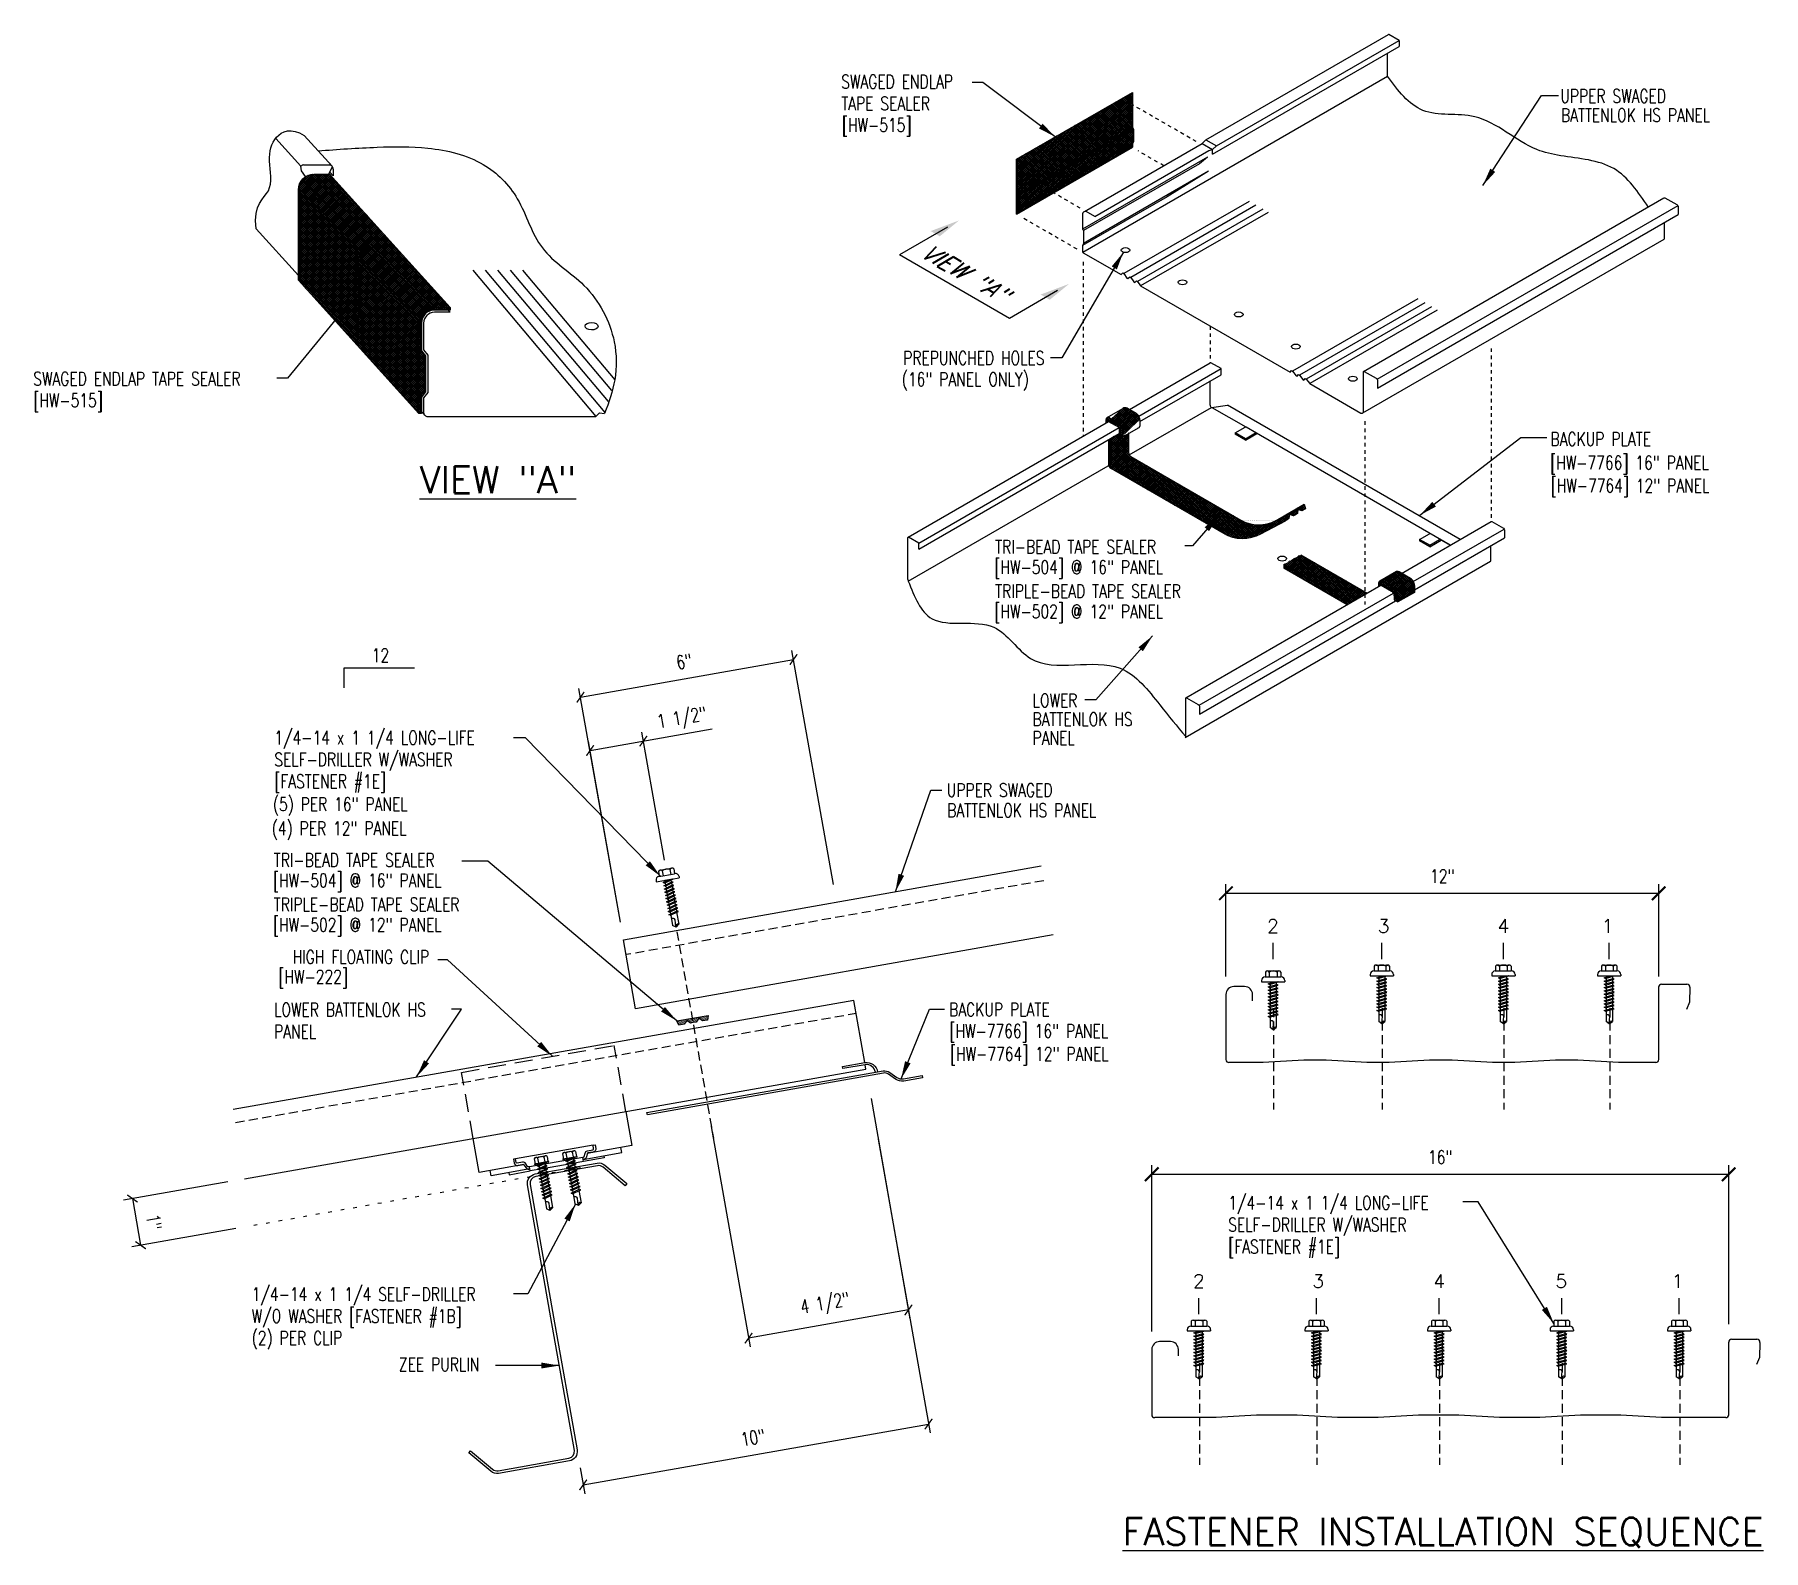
# Model space of a CAD drawing. Header units: inches. Extents: x -1 to 222, y 2 to 90.
# Drawn here: x -1.27 to 46.68, y 1.81 to 43.85 of the extents above; entities that cross this region are included whole.
import ezdxf
from ezdxf.enums import TextEntityAlignment as Align

# ---------------------------------------------------------------- set-up
doc = ezdxf.new("R2010")
doc.units = ezdxf.units.IN
doc.header["$MEASUREMENT"] = 0
for name, pattern in [('DASH2', [0.1875, 0.125, -0.0625]), ('DOT', [0.25, 0, -0.25]), ('HIDDEN', [0.375, 0.25, -0.125]), ('HIDDEN2', [0.1875, 0.125, -0.0625])]:
    doc.linetypes.add(name, pattern=pattern)
for name, color, linetype in [('clip', 5, 'Continuous'), ('DIM', 2, 'Continuous'), ('DIM-DETAIL', 7, 'Continuous'), ('FASTENER', 9, 'Continuous'), ('GRID', 9, 'Continuous'), ('MARK', 1, 'Continuous'), ('PANEL', 11, 'Continuous'), ('STLA', 10, 'Continuous'), ('TAPE', 8, 'Continuous'), ('TEXT', 2, 'Continuous')]:
    doc.layers.add(name, color=color, linetype=linetype)
doc.styles.add('ANNTEXT', font='romans.shx', dxfattribs={"height": 0.375})
doc.styles.add('TEXT', font='SIMPLEX', dxfattribs={"width": 0.75, "height": 6})
doc.styles.add('TEXT1', font='ROMANS.shx', dxfattribs={"width": 0.75, "height": 0.375})
doc.dimstyles.new('DETAIL', dxfattribs={"dimscale": 4, "dimtxt": 0.375, "dimasz": 0.0625, "dimexe": 0.0625, "dimexo": 0.125, "dimgap": 0.0625, "dimtad": 1, "dimdec": 4, "dimzin": 3, "dimdsep": 46, "dimlunit": 4, "dimtxsty": 'TEXT1', "dimblk": 'ARCHTICK', "dimcen": 0.0625, "dimclrd": 7, "dimclre": 7, "dimclrt": 2, "dimadec": 0, "dimazin": 0, "dimtfac": 0.59375, "dimtdec": 4, "dimtmove": 0, "dimatfit": 3, "dimfxl": 0, "dimfrac": 2, "dimtolj": 1, "dimtzin": 3, "dimarcsym": 0})
doc.dimstyles.new('DETAIL$7', dxfattribs={"dimscale": 4, "dimtxt": 6, "dimasz": 0.125, "dimexe": 0.0625, "dimexo": 0.125, "dimgap": 0.0625, "dimtad": 1, "dimdec": 5, "dimzin": 3, "dimdsep": 46, "dimlunit": 4, "dimtxsty": 'TEXT', "dimblk": 'ARCHTICK', "dimcen": 0.0625, "dimclrd": 7, "dimclre": 7, "dimclrt": 2, "dimadec": 0, "dimazin": 0, "dimtfac": 0.666667, "dimtdec": 5, "dimtmove": 0, "dimatfit": 3, "dimfxl": 0, "dimfrac": 2, "dimtolj": 1, "dimtzin": 3, "dimarcsym": 0})

msp = doc.modelspace()

# ---------------------------------------------------------------- texts
at = {"color": 2, "char_height": 0.375, "attachment_point": 5, "style": 'TEXT1'}
for s, insert in [('\\A1;12"', (37.77133, 20.50682)), ('\\A1;16"', (37.71355, 12.71486))]:
    msp.add_mtext(s, dxfattribs=dict(at, insert=insert))
at = {"layer": 'DIM', "style": 'TEXT1', "oblique": 30}
msp.add_text('VIEW "A"', height=0.45, rotation=330.006428, dxfattribs=at).set_placement((23.26432, 37.70719))
at = {"layer": 'DIM-DETAIL', "color": 2, "insert": (16.68975, 24.85039), "char_height": 0.375, "attachment_point": 5, "rotation": 10, "style": 'TEXT1'}
msp.add_mtext('\\A1;1 1/2"', dxfattribs=at)
at = {"layer": 'TEXT', "style": 'TEXT1', "width": 0.75}
for s, p in [('SWAGED ENDLAP', (21.10277, 42.35356)), ('UPPER SWAGED', (41.04304, 41.95253)), ('TAPE SEALER', (21.10277, 41.74642)), ('BATTENLOK HS PANEL', (41.06264, 41.42356)), ('[HW-515]', (21.1217, 41.14871)), ('BACKUP PLATE', (40.77106, 32.44009)), ('[HW-7766] 16" PANEL', (40.76227, 31.78401)), ('[HW-7764] 12" PANEL', (40.77636, 31.15025)), ('TRI-BEAD TAPE SEALER', (25.37191, 29.45411)), ('[HW-504] @ 16" PANEL', (25.34975, 28.88933)), ('TRIPLE-BEAD TAPE SEALER', (25.37191, 28.22377)), ('[HW-502] @ 12" PANEL', (25.34975, 27.65899)), ('LOWER', (26.40872, 25.19184)), ('BATTENLOK HS', (26.40872, 24.67237)), ('PANEL', (26.40872, 24.1529)), ('UPPER SWAGED', (24.02985, 22.70583)), ('(5) PER 16" PANEL', (5.34173, 22.31498)), ('(4) PER 12" PANEL', (5.31047, 21.64443)), ('BATTENLOK HS PANEL', (24.04156, 22.14522)), ('TRI-BEAD TAPE SEALER', (5.36613, 20.76633)), ('[HW-504] @ 16" PANEL', (5.34397, 20.20154)), ('TRIPLE-BEAD TAPE SEALER', (5.36613, 19.53599)), ('[HW-502] @ 12" PANEL', (5.34397, 18.9712)), ('LOWER BATTENLOK HS', (5.375, 16.61725)), ('BACKUP PLATE', (24.09593, 16.62153)), ('PANEL', (5.375, 16.01011)), ('[HW-7766] 16" PANEL', (24.104, 16.02443)), ('[HW-7764] 12" PANEL', (24.11809, 15.39067)), ('1/4-14 x 1 1/4 LONG-LIFE', (31.83482, 11.26248)), ('SELF-DRILLER W/WASHER', (31.83482, 10.65534)), ('[FASTENER #1E]', (31.83482, 10.04819)), ('ZEE PURLIN', (8.83708, 6.77885))]:
    msp.add_text(s, height=0.375, dxfattribs=at).set_placement(p)
for s, p in [('PREPUNCHED HOLES', (26.73879, 34.68777)), ('(16" PANEL ONLY)', (26.30255, 34.09856)), ('HIGH FLOATING CLIP', (9.67387, 18.0812)), ('[HW-222]', (7.42364, 17.52971))]:
    msp.add_text(s, height=0.375, dxfattribs=at).set_placement(p, align=Align.RIGHT)
at = {"layer": 'TEXT', "color": 2, "style": 'TEXT1'}
msp.add_text('%%UVIEW "A"', height=0.75, dxfattribs=at).set_placement((9.41065, 31.12375))
at = {"layer": 'TEXT', "style": 'ANNTEXT'}
for s, p in [('2', (33.07557, 18.93692)), ('3', (36.14403, 18.93692)), ('4', (39.46507, 18.93692)), ('1', (42.35018, 18.93692)), ('2', (31.0178, 9.09011)), ('3', (34.3309, 9.09011)), ('4', (37.68251, 9.09011)), ('5', (41.07214, 9.09011)), ('1', (44.2924, 9.09011))]:
    msp.add_text(s, height=0.375, dxfattribs=at).set_placement(p, align=Align.CENTER)
at = {"layer": 'TEXT', "color": 2, "style": 'TEXT1'}
msp.add_text('%%UFASTENER INSTALLATION SEQUENCE', height=0.75, dxfattribs=at).set_placement((37.78861, 1.95983), align=Align.CENTER)

# ---------------------------------------------------------------- blocks, each defined once
blk = doc.blocks.new('MB_PESBL')
blk.add_lwpolyline([(0.244, -0.128, 0.409426), (0, 0.128), (-0.628, 0.128), (-0.628, 0.187), (0, 0.187, -0.414518), (0.303, -0.128)], format="xyb")
blk.add_lwpolyline([(1.5, -0.503), (0.977, -0.503, -0.198912), (0.76, -0.413), (0.59, -0.242, 0.198912), (0.457, -0.188), (-6.19, -0.188), (-6.19, -0.128), (0.457, -0.128, -0.198912), (0.632, -0.2), (0.803, -0.37, 0.198912), (0.977, -0.443), (1.5, -0.443)], format="xyb", close=True)
blk = doc.blocks.new('_ArchTick')
at = {"color": 0, "linetype": 'ByBlock', "const_width": 0.15}
blk.add_lwpolyline([(-0.5, -0.5), (0.5, 0.5)], dxfattribs=at)
blk = doc.blocks.new('*D13')
at = {"layer": 'DEFPOINTS', "color": 0}
for p in [(21.844, 14.839), (17.412, 14.057), (18.534, 7.697)]:
    blk.add_point(p, dxfattribs=at)
at = {"layer": 'DIM-DETAIL', "color": 7, "lineweight": -2}
for p, q in [((21.931, 14.346), (23.009, 8.232)), ((17.499, 13.565), (18.577, 7.451)), ((22.966, 8.478), (18.534, 7.697))]:
    blk.add_line(p, q, dxfattribs=at)
at = {"layer": 'DIM-DETAIL', "color": 7, "lineweight": -2, "xscale": 0.25, "yscale": 0.25, "zscale": 0.25}
for p, rotation in [((22.966, 8.478), 10.00000000000028), ((18.534, 7.697), 190.0000000000003)]:
    blk.add_blockref('_ArchTick', p, dxfattribs=dict(at, rotation=rotation))
at = {"layer": 'DIM-DETAIL', "color": 2, "insert": (20.657, 8.615), "char_height": 0.375, "attachment_point": 5, "rotation": 10, "style": 'TEXT1'}
blk.add_mtext('\\A1;4 1/2"', dxfattribs=at)
blk = doc.blocks.new('*D14')
at = {"layer": 'DEFPOINTS', "color": 0}
for p in [(19.78, 26.516), (20.973, 19.785), (15.064, 18.738)]:
    blk.add_point(p, dxfattribs=at)
at = {"layer": 'DIM-DETAIL', "color": 7, "lineweight": -2}
for p, q in [((13.872, 25.469), (19.78, 26.516)), ((20.885, 20.277), (19.737, 26.762)), ((14.977, 19.231), (13.829, 25.716))]:
    blk.add_line(p, q, dxfattribs=at)
at = {"layer": 'DIM-DETAIL', "color": 7, "lineweight": -2, "xscale": 0.25, "yscale": 0.25, "zscale": 0.25}
for p, rotation in [((19.78, 26.516), 10.04325831607526), ((13.872, 25.469), 190.0432583160753)]:
    blk.add_blockref('_ArchTick', p, dxfattribs=dict(at, rotation=rotation))
at = {"layer": 'DIM-DETAIL', "color": 2, "insert": (16.744, 26.458), "char_height": 0.375, "attachment_point": 5, "rotation": 10.0433, "style": 'TEXT1'}
blk.add_mtext('\\A1;6"', dxfattribs=at)
blk = doc.blocks.new('*X2')
at = {"color": 0}
for p, q in [((-0.434, 0.135), (-0.434, 0.135)), ((-0.434, 0.123), (-0.434, 0.123)), ((-0.422, 0.141), (-0.422, 0.141)), ((-0.422, 0.129), (-0.422, 0.129)), ((-0.422, 0.117), (-0.422, 0.117)), ((-0.422, 0.105), (-0.422, 0.105)), ((-0.422, 0.094), (-0.422, 0.094)), ((-0.422, 0.082), (-0.422, 0.082)), ((-0.41, 0.135), (-0.41, 0.135)), ((-0.41, 0.123), (-0.41, 0.123)), ((-0.41, 0.111), (-0.41, 0.111)), ((-0.41, 0.1), (-0.41, 0.1)), ((-0.41, 0.088), (-0.41, 0.088)), ((-0.41, 0.076), (-0.41, 0.076)), ((-0.41, 0.064), (-0.41, 0.064)), ((-0.41, 0.053), (-0.41, 0.053)), ((-0.41, 0.041), (-0.41, 0.041)), ((-0.398, 0.141), (-0.398, 0.141)), ((-0.398, 0.129), (-0.398, 0.129)), ((-0.398, 0.117), (-0.398, 0.117)), ((-0.398, 0.105), (-0.398, 0.105)), ((-0.398, 0.094), (-0.398, 0.094)), ((-0.398, 0.082), (-0.398, 0.082)), ((-0.398, 0.07), (-0.398, 0.07)), ((-0.398, 0.059), (-0.398, 0.059)), ((-0.398, 0.047), (-0.398, 0.047)), ((-0.398, 0.035), (-0.398, 0.035)), ((-0.398, 0.023), (-0.398, 0.023)), ((-0.387, 0.135), (-0.387, 0.135)), ((-0.387, 0.123), (-0.387, 0.123)), ((-0.387, 0.111), (-0.387, 0.111)), ((-0.387, 0.1), (-0.387, 0.1)), ((-0.387, 0.088), (-0.387, 0.088)), ((-0.387, 0.076), (-0.387, 0.076)), ((-0.387, 0.064), (-0.387, 0.064)), ((-0.387, 0.053), (-0.387, 0.053)), ((-0.387, 0.041), (-0.387, 0.041)), ((-0.387, 0.029), (-0.387, 0.029)), ((-0.375, 0.141), (-0.375, 0.141)), ((-0.375, 0.129), (-0.375, 0.129)), ((-0.375, 0.117), (-0.375, 0.117)), ((-0.375, 0.105), (-0.375, 0.105)), ((-0.375, 0.094), (-0.375, 0.094)), ((-0.375, 0.082), (-0.375, 0.082)), ((-0.375, 0.07), (-0.375, 0.07)), ((-0.375, 0.059), (-0.375, 0.059)), ((-0.375, 0.047), (-0.375, 0.047)), ((-0.375, 0.035), (-0.375, 0.035)), ((-0.375, 0.023), (-0.375, 0.023)), ((-0.363, 0.135), (-0.363, 0.135)), ((-0.363, 0.123), (-0.363, 0.123)), ((-0.363, 0.111), (-0.363, 0.111)), ((-0.363, 0.1), (-0.363, 0.1)), ((-0.363, 0.088), (-0.363, 0.088)), ((-0.363, 0.076), (-0.363, 0.076)), ((-0.363, 0.064), (-0.363, 0.064)), ((-0.363, 0.053), (-0.363, 0.053)), ((-0.363, 0.041), (-0.363, 0.041)), ((-0.363, 0.029), (-0.363, 0.029)), ((-0.352, 0.141), (-0.352, 0.141)), ((-0.352, 0.129), (-0.352, 0.129)), ((-0.352, 0.117), (-0.352, 0.117)), ((-0.352, 0.105), (-0.352, 0.105)), ((-0.352, 0.094), (-0.352, 0.094)), ((-0.352, 0.082), (-0.352, 0.082)), ((-0.352, 0.07), (-0.352, 0.07)), ((-0.352, 0.059), (-0.352, 0.059)), ((-0.352, 0.047), (-0.352, 0.047)), ((-0.352, 0.035), (-0.352, 0.035)), ((-0.352, 0.023), (-0.352, 0.023)), ((-0.34, 0.135), (-0.34, 0.135)), ((-0.34, 0.123), (-0.34, 0.123)), ((-0.34, 0.111), (-0.34, 0.111)), ((-0.34, 0.1), (-0.34, 0.1)), ((-0.34, 0.088), (-0.34, 0.088)), ((-0.34, 0.076), (-0.34, 0.076)), ((-0.34, 0.064), (-0.34, 0.064)), ((-0.34, 0.053), (-0.34, 0.053)), ((-0.34, 0.041), (-0.34, 0.041)), ((-0.34, 0.029), (-0.34, 0.029)), ((-0.328, 0.141), (-0.328, 0.141)), ((-0.328, 0.129), (-0.328, 0.129)), ((-0.328, 0.117), (-0.328, 0.117)), ((-0.328, 0.105), (-0.328, 0.105)), ((-0.328, 0.094), (-0.328, 0.094)), ((-0.328, 0.082), (-0.328, 0.082)), ((-0.328, 0.07), (-0.328, 0.07)), ((-0.328, 0.059), (-0.328, 0.059)), ((-0.328, 0.047), (-0.328, 0.047)), ((-0.328, 0.035), (-0.328, 0.035)), ((-0.328, 0.023), (-0.328, 0.023)), ((-0.316, 0.135), (-0.316, 0.135)), ((-0.316, 0.123), (-0.316, 0.123)), ((-0.316, 0.111), (-0.316, 0.111)), ((-0.316, 0.1), (-0.316, 0.1)), ((-0.316, 0.088), (-0.316, 0.088)), ((-0.316, 0.076), (-0.316, 0.076)), ((-0.316, 0.064), (-0.316, 0.064)), ((-0.316, 0.053), (-0.316, 0.053)), ((-0.316, 0.041), (-0.316, 0.041)), ((-0.316, 0.029), (-0.316, 0.029)), ((-0.305, 0.141), (-0.305, 0.141)), ((-0.305, 0.129), (-0.305, 0.129)), ((-0.305, 0.117), (-0.305, 0.117)), ((-0.305, 0.105), (-0.305, 0.105)), ((-0.305, 0.094), (-0.305, 0.094)), ((-0.305, 0.082), (-0.305, 0.082)), ((-0.305, 0.07), (-0.305, 0.07)), ((-0.305, 0.059), (-0.305, 0.059)), ((-0.305, 0.047), (-0.305, 0.047)), ((-0.305, 0.035), (-0.305, 0.035)), ((-0.305, 0.023), (-0.305, 0.023)), ((-0.293, 0.135), (-0.293, 0.135)), ((-0.293, 0.123), (-0.293, 0.123)), ((-0.293, 0.111), (-0.293, 0.111)), ((-0.293, 0.1), (-0.293, 0.1)), ((-0.293, 0.088), (-0.293, 0.088)), ((-0.293, 0.076), (-0.293, 0.076)), ((-0.293, 0.064), (-0.293, 0.064)), ((-0.293, 0.053), (-0.293, 0.053)), ((-0.293, 0.041), (-0.293, 0.041)), ((-0.293, 0.029), (-0.293, 0.029)), ((-0.281, 0.141), (-0.281, 0.141)), ((-0.281, 0.129), (-0.281, 0.129)), ((-0.281, 0.117), (-0.281, 0.117)), ((-0.281, 0.105), (-0.281, 0.105)), ((-0.281, 0.094), (-0.281, 0.094)), ((-0.281, 0.082), (-0.281, 0.082)), ((-0.281, 0.07), (-0.281, 0.07)), ((-0.281, 0.059), (-0.281, 0.059)), ((-0.281, 0.047), (-0.281, 0.047)), ((-0.281, 0.035), (-0.281, 0.035)), ((-0.281, 0.023), (-0.281, 0.023)), ((-0.27, 0.135), (-0.27, 0.135)), ((-0.27, 0.123), (-0.27, 0.123)), ((-0.27, 0.111), (-0.27, 0.111)), ((-0.27, 0.1), (-0.27, 0.1)), ((-0.27, 0.088), (-0.27, 0.088)), ((-0.27, 0.076), (-0.27, 0.076)), ((-0.27, 0.064), (-0.27, 0.064)), ((-0.27, 0.053), (-0.27, 0.053)), ((-0.27, 0.041), (-0.27, 0.041)), ((-0.27, 0.029), (-0.27, 0.029)), ((-0.258, 0.141), (-0.258, 0.141)), ((-0.258, 0.129), (-0.258, 0.129)), ((-0.258, 0.117), (-0.258, 0.117)), ((-0.258, 0.105), (-0.258, 0.105)), ((-0.258, 0.094), (-0.258, 0.094)), ((-0.258, 0.082), (-0.258, 0.082)), ((-0.258, 0.07), (-0.258, 0.07)), ((-0.258, 0.059), (-0.258, 0.059)), ((-0.258, 0.047), (-0.258, 0.047)), ((-0.258, 0.035), (-0.258, 0.035)), ((-0.258, 0.023), (-0.258, 0.023)), ((-0.246, 0.135), (-0.246, 0.135)), ((-0.246, 0.123), (-0.246, 0.123)), ((-0.246, 0.111), (-0.246, 0.111)), ((-0.246, 0.1), (-0.246, 0.1)), ((-0.246, 0.088), (-0.246, 0.088)), ((-0.246, 0.076), (-0.246, 0.076)), ((-0.246, 0.064), (-0.246, 0.064)), ((-0.246, 0.053), (-0.246, 0.053)), ((-0.246, 0.041), (-0.246, 0.041)), ((-0.234, 0.141), (-0.234, 0.141)), ((-0.234, 0.129), (-0.234, 0.129)), ((-0.234, 0.117), (-0.234, 0.117)), ((-0.234, 0.105), (-0.234, 0.105)), ((-0.234, 0.094), (-0.234, 0.094)), ((-0.234, 0.082), (-0.234, 0.082)), ((-0.234, 0.07), (-0.234, 0.07)), ((-0.234, 0.059), (-0.234, 0.059)), ((-0.234, 0.047), (-0.234, 0.047)), ((-0.223, 0.135), (-0.223, 0.135)), ((-0.223, 0.123), (-0.223, 0.123)), ((-0.223, 0.111), (-0.223, 0.111)), ((-0.223, 0.1), (-0.223, 0.1)), ((-0.223, 0.088), (-0.223, 0.088)), ((-0.223, 0.076), (-0.223, 0.076)), ((-0.223, 0.064), (-0.223, 0.064)), ((-0.211, 0.141), (-0.211, 0.141)), ((-0.211, 0.129), (-0.211, 0.129)), ((-0.211, 0.117), (-0.211, 0.117)), ((-0.211, 0.105), (-0.211, 0.105)), ((-0.211, 0.094), (-0.211, 0.094)), ((-0.211, 0.082), (-0.211, 0.082)), ((-0.211, 0.07), (-0.211, 0.07)), ((-0.199, 0.135), (-0.199, 0.135)), ((-0.199, 0.123), (-0.199, 0.123)), ((-0.199, 0.111), (-0.199, 0.111)), ((-0.199, 0.1), (-0.199, 0.1)), ((-0.199, 0.088), (-0.199, 0.088)), ((-0.188, 0.141), (-0.188, 0.141)), ((-0.188, 0.129), (-0.188, 0.129)), ((-0.188, 0.117), (-0.188, 0.117)), ((-0.188, 0.105), (-0.188, 0.105)), ((-0.188, 0.094), (-0.188, 0.094)), ((-0.176, 0.135), (-0.176, 0.135)), ((-0.176, 0.123), (-0.176, 0.123)), ((-0.176, 0.111), (-0.176, 0.111)), ((-0.164, 0.141), (-0.164, 0.141)), ((-0.164, 0.129), (-0.164, 0.129)), ((-0.164, 0.117), (-0.164, 0.117)), ((-0.164, 0.105), (-0.164, 0.105)), ((-0.152, 0.135), (-0.152, 0.135)), ((-0.152, 0.123), (-0.152, 0.123)), ((-0.152, 0.111), (-0.152, 0.111)), ((-0.152, 0.1), (-0.152, 0.1)), ((-0.141, 0.141), (-0.141, 0.141)), ((-0.141, 0.129), (-0.141, 0.129)), ((-0.141, 0.117), (-0.141, 0.117)), ((-0.141, 0.105), (-0.141, 0.105)), ((-0.141, 0.094), (-0.141, 0.094)), ((-0.141, 0.082), (-0.141, 0.082)), ((-0.129, 0.135), (-0.129, 0.135)), ((-0.129, 0.123), (-0.129, 0.123)), ((-0.129, 0.111), (-0.129, 0.111)), ((-0.129, 0.1), (-0.129, 0.1)), ((-0.129, 0.088), (-0.129, 0.088)), ((-0.129, 0.076), (-0.129, 0.076)), ((-0.117, 0.141), (-0.117, 0.141)), ((-0.117, 0.129), (-0.117, 0.129)), ((-0.117, 0.117), (-0.117, 0.117)), ((-0.117, 0.105), (-0.117, 0.105)), ((-0.117, 0.094), (-0.117, 0.094)), ((-0.117, 0.082), (-0.117, 0.082)), ((-0.117, 0.07), (-0.117, 0.07)), ((-0.117, 0.059), (-0.117, 0.059)), ((-0.105, 0.135), (-0.105, 0.135)), ((-0.105, 0.123), (-0.105, 0.123)), ((-0.105, 0.111), (-0.105, 0.111)), ((-0.105, 0.1), (-0.105, 0.1)), ((-0.105, 0.088), (-0.105, 0.088)), ((-0.105, 0.076), (-0.105, 0.076)), ((-0.105, 0.064), (-0.105, 0.064)), ((-0.105, 0.053), (-0.105, 0.053)), ((-0.094, 0.141), (-0.094, 0.141)), ((-0.094, 0.129), (-0.094, 0.129)), ((-0.094, 0.117), (-0.094, 0.117)), ((-0.094, 0.105), (-0.094, 0.105)), ((-0.094, 0.094), (-0.094, 0.094)), ((-0.094, 0.082), (-0.094, 0.082)), ((-0.094, 0.07), (-0.094, 0.07)), ((-0.094, 0.059), (-0.094, 0.059)), ((-0.094, 0.047), (-0.094, 0.047)), ((-0.094, 0.035), (-0.094, 0.035)), ((-0.082, 0.135), (-0.082, 0.135)), ((-0.082, 0.123), (-0.082, 0.123)), ((-0.082, 0.111), (-0.082, 0.111)), ((-0.082, 0.1), (-0.082, 0.1)), ((-0.082, 0.088), (-0.082, 0.088)), ((-0.082, 0.076), (-0.082, 0.076)), ((-0.082, 0.064), (-0.082, 0.064)), ((-0.082, 0.053), (-0.082, 0.053)), ((-0.082, 0.041), (-0.082, 0.041)), ((-0.082, 0.029), (-0.082, 0.029)), ((-0.07, 0.141), (-0.07, 0.141)), ((-0.07, 0.129), (-0.07, 0.129)), ((-0.07, 0.117), (-0.07, 0.117)), ((-0.07, 0.105), (-0.07, 0.105)), ((-0.07, 0.094), (-0.07, 0.094)), ((-0.07, 0.082), (-0.07, 0.082)), ((-0.07, 0.07), (-0.07, 0.07)), ((-0.07, 0.059), (-0.07, 0.059)), ((-0.07, 0.047), (-0.07, 0.047)), ((-0.07, 0.035), (-0.07, 0.035)), ((-0.07, 0.023), (-0.07, 0.023)), ((-0.059, 0.135), (-0.059, 0.135)), ((-0.059, 0.123), (-0.059, 0.123)), ((-0.059, 0.111), (-0.059, 0.111)), ((-0.059, 0.1), (-0.059, 0.1)), ((-0.059, 0.088), (-0.059, 0.088)), ((-0.059, 0.076), (-0.059, 0.076)), ((-0.059, 0.064), (-0.059, 0.064)), ((-0.059, 0.053), (-0.059, 0.053)), ((-0.059, 0.041), (-0.059, 0.041)), ((-0.059, 0.029), (-0.059, 0.029)), ((-0.047, 0.141), (-0.047, 0.141)), ((-0.047, 0.129), (-0.047, 0.129)), ((-0.047, 0.117), (-0.047, 0.117)), ((-0.047, 0.105), (-0.047, 0.105)), ((-0.047, 0.094), (-0.047, 0.094)), ((-0.047, 0.082), (-0.047, 0.082)), ((-0.047, 0.07), (-0.047, 0.07)), ((-0.047, 0.059), (-0.047, 0.059)), ((-0.047, 0.047), (-0.047, 0.047)), ((-0.047, 0.035), (-0.047, 0.035)), ((-0.047, 0.023), (-0.047, 0.023)), ((-0.035, 0.135), (-0.035, 0.135)), ((-0.035, 0.123), (-0.035, 0.123)), ((-0.035, 0.111), (-0.035, 0.111)), ((-0.035, 0.1), (-0.035, 0.1)), ((-0.035, 0.088), (-0.035, 0.088)), ((-0.035, 0.076), (-0.035, 0.076)), ((-0.035, 0.064), (-0.035, 0.064)), ((-0.035, 0.053), (-0.035, 0.053)), ((-0.035, 0.041), (-0.035, 0.041)), ((-0.035, 0.029), (-0.035, 0.029)), ((-0.023, 0.141), (-0.023, 0.141)), ((-0.023, 0.129), (-0.023, 0.129)), ((-0.023, 0.117), (-0.023, 0.117)), ((-0.023, 0.105), (-0.023, 0.105)), ((-0.023, 0.094), (-0.023, 0.094)), ((-0.023, 0.082), (-0.023, 0.082)), ((-0.023, 0.07), (-0.023, 0.07)), ((-0.023, 0.059), (-0.023, 0.059)), ((-0.023, 0.047), (-0.023, 0.047)), ((-0.023, 0.035), (-0.023, 0.035)), ((-0.023, 0.023), (-0.023, 0.023)), ((-0.012, 0.135), (-0.012, 0.135)), ((-0.012, 0.123), (-0.012, 0.123)), ((-0.012, 0.111), (-0.012, 0.111)), ((-0.012, 0.1), (-0.012, 0.1)), ((-0.012, 0.088), (-0.012, 0.088)), ((-0.012, 0.076), (-0.012, 0.076)), ((-0.012, 0.064), (-0.012, 0.064)), ((-0.012, 0.053), (-0.012, 0.053)), ((-0.012, 0.041), (-0.012, 0.041)), ((-0.012, 0.029), (-0.012, 0.029)), ((0, 0.141), (0, 0.141)), ((0, 0.129), (0, 0.129)), ((0, 0.117), (0, 0.117)), ((0, 0.105), (0, 0.105)), ((0, 0.094), (0, 0.094)), ((0, 0.082), (0, 0.082)), ((0, 0.07), (0, 0.07)), ((0, 0.059), (0, 0.059)), ((0, 0.047), (0, 0.047)), ((0, 0.035), (0, 0.035)), ((0, 0.023), (0, 0.023)), ((0.012, 0.135), (0.012, 0.135)), ((0.012, 0.123), (0.012, 0.123)), ((0.012, 0.111), (0.012, 0.111)), ((0.012, 0.1), (0.012, 0.1)), ((0.012, 0.088), (0.012, 0.088)), ((0.012, 0.076), (0.012, 0.076)), ((0.012, 0.064), (0.012, 0.064)), ((0.012, 0.053), (0.012, 0.053)), ((0.012, 0.041), (0.012, 0.041)), ((0.012, 0.029), (0.012, 0.029)), ((0.023, 0.141), (0.023, 0.141)), ((0.023, 0.129), (0.023, 0.129)), ((0.023, 0.117), (0.023, 0.117)), ((0.023, 0.105), (0.023, 0.105)), ((0.023, 0.094), (0.023, 0.094)), ((0.023, 0.082), (0.023, 0.082)), ((0.023, 0.07), (0.023, 0.07)), ((0.023, 0.059), (0.023, 0.059)), ((0.023, 0.047), (0.023, 0.047)), ((0.023, 0.035), (0.023, 0.035)), ((0.023, 0.023), (0.023, 0.023)), ((0.035, 0.135), (0.035, 0.135)), ((0.035, 0.123), (0.035, 0.123)), ((0.035, 0.111), (0.035, 0.111)), ((0.035, 0.1), (0.035, 0.1)), ((0.035, 0.088), (0.035, 0.088)), ((0.035, 0.076), (0.035, 0.076)), ((0.035, 0.064), (0.035, 0.064)), ((0.035, 0.053), (0.035, 0.053)), ((0.035, 0.041), (0.035, 0.041)), ((0.035, 0.029), (0.035, 0.029)), ((0.047, 0.141), (0.047, 0.141)), ((0.047, 0.129), (0.047, 0.129)), ((0.047, 0.117), (0.047, 0.117)), ((0.047, 0.105), (0.047, 0.105)), ((0.047, 0.094), (0.047, 0.094)), ((0.047, 0.082), (0.047, 0.082)), ((0.047, 0.07), (0.047, 0.07)), ((0.047, 0.059), (0.047, 0.059)), ((0.047, 0.047), (0.047, 0.047)), ((0.047, 0.035), (0.047, 0.035)), ((0.047, 0.023), (0.047, 0.023)), ((0.059, 0.135), (0.059, 0.135)), ((0.059, 0.123), (0.059, 0.123)), ((0.059, 0.111), (0.059, 0.111)), ((0.059, 0.1), (0.059, 0.1)), ((0.059, 0.088), (0.059, 0.088)), ((0.059, 0.076), (0.059, 0.076)), ((0.059, 0.064), (0.059, 0.064)), ((0.059, 0.053), (0.059, 0.053)), ((0.059, 0.041), (0.059, 0.041)), ((0.059, 0.029), (0.059, 0.029)), ((0.07, 0.141), (0.07, 0.141)), ((0.07, 0.129), (0.07, 0.129)), ((0.07, 0.117), (0.07, 0.117)), ((0.07, 0.105), (0.07, 0.105)), ((0.07, 0.094), (0.07, 0.094)), ((0.07, 0.082), (0.07, 0.082)), ((0.07, 0.07), (0.07, 0.07)), ((0.07, 0.059), (0.07, 0.059)), ((0.07, 0.047), (0.07, 0.047)), ((0.07, 0.035), (0.07, 0.035)), ((0.07, 0.023), (0.07, 0.023)), ((0.082, 0.135), (0.082, 0.135)), ((0.082, 0.123), (0.082, 0.123)), ((0.082, 0.111), (0.082, 0.111)), ((0.082, 0.1), (0.082, 0.1)), ((0.082, 0.088), (0.082, 0.088)), ((0.082, 0.076), (0.082, 0.076)), ((0.082, 0.064), (0.082, 0.064)), ((0.082, 0.053), (0.082, 0.053)), ((0.082, 0.041), (0.082, 0.041)), ((0.082, 0.029), (0.082, 0.029)), ((0.094, 0.141), (0.094, 0.141)), ((0.094, 0.129), (0.094, 0.129)), ((0.094, 0.117), (0.094, 0.117)), ((0.094, 0.105), (0.094, 0.105)), ((0.094, 0.094), (0.094, 0.094)), ((0.094, 0.082), (0.094, 0.082)), ((0.094, 0.07), (0.094, 0.07)), ((0.094, 0.059), (0.094, 0.059)), ((0.094, 0.047), (0.094, 0.047)), ((0.094, 0.035), (0.094, 0.035)), ((0.105, 0.135), (0.105, 0.135)), ((0.105, 0.123), (0.105, 0.123)), ((0.105, 0.111), (0.105, 0.111)), ((0.105, 0.1), (0.105, 0.1)), ((0.105, 0.088), (0.105, 0.088)), ((0.105, 0.076), (0.105, 0.076)), ((0.105, 0.064), (0.105, 0.064)), ((0.105, 0.053), (0.105, 0.053)), ((0.117, 0.141), (0.117, 0.141)), ((0.117, 0.129), (0.117, 0.129)), ((0.117, 0.117), (0.117, 0.117)), ((0.117, 0.105), (0.117, 0.105)), ((0.117, 0.094), (0.117, 0.094)), ((0.117, 0.082), (0.117, 0.082)), ((0.117, 0.07), (0.117, 0.07)), ((0.117, 0.059), (0.117, 0.059)), ((0.129, 0.135), (0.129, 0.135)), ((0.129, 0.123), (0.129, 0.123)), ((0.129, 0.111), (0.129, 0.111)), ((0.129, 0.1), (0.129, 0.1)), ((0.129, 0.088), (0.129, 0.088)), ((0.129, 0.076), (0.129, 0.076)), ((0.141, 0.141), (0.141, 0.141)), ((0.141, 0.129), (0.141, 0.129)), ((0.141, 0.117), (0.141, 0.117)), ((0.141, 0.105), (0.141, 0.105)), ((0.141, 0.094), (0.141, 0.094)), ((0.141, 0.082), (0.141, 0.082)), ((0.152, 0.135), (0.152, 0.135)), ((0.152, 0.123), (0.152, 0.123)), ((0.152, 0.111), (0.152, 0.111)), ((0.152, 0.1), (0.152, 0.1)), ((0.164, 0.141), (0.164, 0.141)), ((0.164, 0.129), (0.164, 0.129)), ((0.164, 0.117), (0.164, 0.117)), ((0.164, 0.105), (0.164, 0.105)), ((0.176, 0.135), (0.176, 0.135)), ((0.176, 0.123), (0.176, 0.123)), ((0.176, 0.111), (0.176, 0.111)), ((0.188, 0.141), (0.188, 0.141)), ((0.188, 0.129), (0.188, 0.129)), ((0.188, 0.117), (0.188, 0.117)), ((0.188, 0.105), (0.188, 0.105)), ((0.188, 0.094), (0.188, 0.094)), ((0.199, 0.135), (0.199, 0.135)), ((0.199, 0.123), (0.199, 0.123)), ((0.199, 0.111), (0.199, 0.111)), ((0.199, 0.1), (0.199, 0.1)), ((0.199, 0.088), (0.199, 0.088)), ((0.211, 0.141), (0.211, 0.141)), ((0.211, 0.129), (0.211, 0.129)), ((0.211, 0.117), (0.211, 0.117)), ((0.211, 0.105), (0.211, 0.105)), ((0.211, 0.094), (0.211, 0.094)), ((0.211, 0.082), (0.211, 0.082)), ((0.211, 0.07), (0.211, 0.07)), ((0.223, 0.135), (0.223, 0.135)), ((0.223, 0.123), (0.223, 0.123)), ((0.223, 0.111), (0.223, 0.111)), ((0.223, 0.1), (0.223, 0.1)), ((0.223, 0.088), (0.223, 0.088)), ((0.223, 0.076), (0.223, 0.076)), ((0.223, 0.064), (0.223, 0.064)), ((0.234, 0.141), (0.234, 0.141)), ((0.234, 0.129), (0.234, 0.129)), ((0.234, 0.117), (0.234, 0.117)), ((0.234, 0.105), (0.234, 0.105)), ((0.234, 0.094), (0.234, 0.094)), ((0.234, 0.082), (0.234, 0.082)), ((0.234, 0.07), (0.234, 0.07)), ((0.234, 0.059), (0.234, 0.059)), ((0.234, 0.047), (0.234, 0.047)), ((0.246, 0.135), (0.246, 0.135)), ((0.246, 0.123), (0.246, 0.123)), ((0.246, 0.111), (0.246, 0.111)), ((0.246, 0.1), (0.246, 0.1)), ((0.246, 0.088), (0.246, 0.088)), ((0.246, 0.076), (0.246, 0.076)), ((0.246, 0.064), (0.246, 0.064)), ((0.246, 0.053), (0.246, 0.053)), ((0.246, 0.041), (0.246, 0.041)), ((0.258, 0.141), (0.258, 0.141)), ((0.258, 0.129), (0.258, 0.129)), ((0.258, 0.117), (0.258, 0.117)), ((0.258, 0.105), (0.258, 0.105)), ((0.258, 0.094), (0.258, 0.094)), ((0.258, 0.082), (0.258, 0.082)), ((0.258, 0.07), (0.258, 0.07)), ((0.258, 0.059), (0.258, 0.059)), ((0.258, 0.047), (0.258, 0.047)), ((0.258, 0.035), (0.258, 0.035)), ((0.258, 0.023), (0.258, 0.023)), ((0.27, 0.135), (0.27, 0.135)), ((0.27, 0.123), (0.27, 0.123)), ((0.27, 0.111), (0.27, 0.111)), ((0.27, 0.1), (0.27, 0.1)), ((0.27, 0.088), (0.27, 0.088)), ((0.27, 0.076), (0.27, 0.076)), ((0.27, 0.064), (0.27, 0.064)), ((0.27, 0.053), (0.27, 0.053)), ((0.27, 0.041), (0.27, 0.041)), ((0.27, 0.029), (0.27, 0.029)), ((0.281, 0.141), (0.281, 0.141)), ((0.281, 0.129), (0.281, 0.129)), ((0.281, 0.117), (0.281, 0.117)), ((0.281, 0.105), (0.281, 0.105)), ((0.281, 0.094), (0.281, 0.094)), ((0.281, 0.082), (0.281, 0.082)), ((0.281, 0.07), (0.281, 0.07)), ((0.281, 0.059), (0.281, 0.059)), ((0.281, 0.047), (0.281, 0.047)), ((0.281, 0.035), (0.281, 0.035)), ((0.281, 0.023), (0.281, 0.023)), ((0.293, 0.135), (0.293, 0.135)), ((0.293, 0.123), (0.293, 0.123)), ((0.293, 0.111), (0.293, 0.111)), ((0.293, 0.1), (0.293, 0.1)), ((0.293, 0.088), (0.293, 0.088)), ((0.293, 0.076), (0.293, 0.076)), ((0.293, 0.064), (0.293, 0.064)), ((0.293, 0.053), (0.293, 0.053)), ((0.293, 0.041), (0.293, 0.041)), ((0.293, 0.029), (0.293, 0.029)), ((0.305, 0.141), (0.305, 0.141)), ((0.305, 0.129), (0.305, 0.129)), ((0.305, 0.117), (0.305, 0.117)), ((0.305, 0.105), (0.305, 0.105)), ((0.305, 0.094), (0.305, 0.094)), ((0.305, 0.082), (0.305, 0.082)), ((0.305, 0.07), (0.305, 0.07)), ((0.305, 0.059), (0.305, 0.059)), ((0.305, 0.047), (0.305, 0.047)), ((0.305, 0.035), (0.305, 0.035)), ((0.305, 0.023), (0.305, 0.023)), ((0.316, 0.135), (0.316, 0.135)), ((0.316, 0.123), (0.316, 0.123)), ((0.316, 0.111), (0.316, 0.111)), ((0.316, 0.1), (0.316, 0.1)), ((0.316, 0.088), (0.316, 0.088)), ((0.316, 0.076), (0.316, 0.076)), ((0.316, 0.064), (0.316, 0.064)), ((0.316, 0.053), (0.316, 0.053)), ((0.316, 0.041), (0.316, 0.041)), ((0.316, 0.029), (0.316, 0.029)), ((0.328, 0.141), (0.328, 0.141)), ((0.328, 0.129), (0.328, 0.129)), ((0.328, 0.117), (0.328, 0.117)), ((0.328, 0.105), (0.328, 0.105)), ((0.328, 0.094), (0.328, 0.094)), ((0.328, 0.082), (0.328, 0.082)), ((0.328, 0.07), (0.328, 0.07)), ((0.328, 0.059), (0.328, 0.059)), ((0.328, 0.047), (0.328, 0.047)), ((0.328, 0.035), (0.328, 0.035)), ((0.328, 0.023), (0.328, 0.023)), ((0.34, 0.135), (0.34, 0.135)), ((0.34, 0.123), (0.34, 0.123)), ((0.34, 0.111), (0.34, 0.111)), ((0.34, 0.1), (0.34, 0.1)), ((0.34, 0.088), (0.34, 0.088)), ((0.34, 0.076), (0.34, 0.076)), ((0.34, 0.064), (0.34, 0.064)), ((0.34, 0.053), (0.34, 0.053)), ((0.34, 0.041), (0.34, 0.041)), ((0.34, 0.029), (0.34, 0.029)), ((0.352, 0.141), (0.352, 0.141)), ((0.352, 0.129), (0.352, 0.129)), ((0.352, 0.117), (0.352, 0.117)), ((0.352, 0.105), (0.352, 0.105)), ((0.352, 0.094), (0.352, 0.094)), ((0.352, 0.082), (0.352, 0.082)), ((0.352, 0.07), (0.352, 0.07)), ((0.352, 0.059), (0.352, 0.059)), ((0.352, 0.047), (0.352, 0.047)), ((0.352, 0.035), (0.352, 0.035)), ((0.352, 0.023), (0.352, 0.023)), ((0.363, 0.135), (0.363, 0.135)), ((0.363, 0.123), (0.363, 0.123)), ((0.363, 0.111), (0.363, 0.111)), ((0.363, 0.1), (0.363, 0.1)), ((0.363, 0.088), (0.363, 0.088)), ((0.363, 0.076), (0.363, 0.076)), ((0.363, 0.064), (0.363, 0.064)), ((0.363, 0.053), (0.363, 0.053)), ((0.363, 0.041), (0.363, 0.041)), ((0.363, 0.029), (0.363, 0.029)), ((0.375, 0.141), (0.375, 0.141)), ((0.375, 0.129), (0.375, 0.129)), ((0.375, 0.117), (0.375, 0.117)), ((0.375, 0.105), (0.375, 0.105)), ((0.375, 0.094), (0.375, 0.094)), ((0.375, 0.082), (0.375, 0.082)), ((0.375, 0.07), (0.375, 0.07)), ((0.375, 0.059), (0.375, 0.059)), ((0.375, 0.047), (0.375, 0.047)), ((0.375, 0.035), (0.375, 0.035)), ((0.375, 0.023), (0.375, 0.023)), ((0.387, 0.135), (0.387, 0.135)), ((0.387, 0.123), (0.387, 0.123)), ((0.387, 0.111), (0.387, 0.111)), ((0.387, 0.1), (0.387, 0.1)), ((0.387, 0.088), (0.387, 0.088)), ((0.387, 0.076), (0.387, 0.076)), ((0.387, 0.064), (0.387, 0.064)), ((0.387, 0.053), (0.387, 0.053)), ((0.387, 0.041), (0.387, 0.041)), ((0.387, 0.029), (0.387, 0.029)), ((0.398, 0.141), (0.398, 0.141)), ((0.398, 0.129), (0.398, 0.129)), ((0.398, 0.117), (0.398, 0.117)), ((0.398, 0.105), (0.398, 0.105)), ((0.398, 0.094), (0.398, 0.094)), ((0.398, 0.082), (0.398, 0.082)), ((0.398, 0.07), (0.398, 0.07)), ((0.398, 0.059), (0.398, 0.059)), ((0.398, 0.047), (0.398, 0.047)), ((0.398, 0.035), (0.398, 0.035)), ((0.398, 0.023), (0.398, 0.023)), ((0.41, 0.135), (0.41, 0.135)), ((0.41, 0.123), (0.41, 0.123)), ((0.41, 0.111), (0.41, 0.111)), ((0.41, 0.1), (0.41, 0.1)), ((0.41, 0.088), (0.41, 0.088)), ((0.41, 0.076), (0.41, 0.076)), ((0.41, 0.064), (0.41, 0.064)), ((0.41, 0.053), (0.41, 0.053)), ((0.41, 0.041), (0.41, 0.041)), ((0.422, 0.141), (0.422, 0.141)), ((0.422, 0.129), (0.422, 0.129)), ((0.422, 0.117), (0.422, 0.117)), ((0.422, 0.105), (0.422, 0.105)), ((0.422, 0.094), (0.422, 0.094)), ((0.422, 0.082), (0.422, 0.082)), ((0.434, 0.135), (0.434, 0.135)), ((0.434, 0.123), (0.434, 0.123))]:
    blk.add_line(p, q, dxfattribs=at)
blk = doc.blocks.new('TRIBEAD')
at = {"layer": 'TAPE', "color": 9}
blk.add_lwpolyline([(-0.403, 0.018), (-0.442, 0.141), (0.442, 0.141), (0.403, 0.018), (0.26, 0.018), (0.17, 0.109), (0.079, 0.018), (0, 0.018), (-0.079, 0.018), (-0.17, 0.109), (-0.26, 0.018)], close=True, dxfattribs=at)
at = {"layer": 'TAPE', "color": 251}
blk.add_blockref('*X2', (0, 0), dxfattribs=at)
blk = doc.blocks.new('*D15')
at = {"layer": 'DEFPOINTS', "color": 0}
for p in [(22.044, 13.707), (23.524, 5.315), (13.775, 4.596)]:
    blk.add_point(p, dxfattribs=at)
at = {"layer": 'DIM-DETAIL', "color": 7, "lineweight": -2}
for p, q in [((22.131, 13.214), (23.567, 5.068)), ((13.946, 3.626), (23.524, 5.315)), ((13.862, 4.103), (13.99, 3.38))]:
    blk.add_line(p, q, dxfattribs=at)
at = {"layer": 'DIM-DETAIL', "color": 7, "lineweight": -2, "xscale": 0.25, "yscale": 0.25, "zscale": 0.25}
for p, rotation in [((23.524, 5.315), 10), ((13.946, 3.626), 190)]:
    blk.add_blockref('_ArchTick', p, dxfattribs=dict(at, rotation=rotation))
at = {"layer": 'DIM-DETAIL', "color": 2, "insert": (18.653, 4.936), "char_height": 0.375, "attachment_point": 5, "rotation": 10, "style": 'TEXT1'}
blk.add_mtext('\\A1;10"', dxfattribs=at)
blk = doc.blocks.new('FZ7')
at = {"layer": 'FASTENER'}
for p, q in [((-0.324, 0.071), (-0.324, 0.037)), ((-0.324, 0.037), (0.324, 0.037)), ((-0.224, 0.171), (0.215, 0.171)), ((-0.215, 0.305), (-0.215, 0.171)), ((-0.161, 0.337), (0.161, 0.337)), ((-0.139, -0.016), (0.046, 0.037)), ((-0.107, 0.305), (-0.107, 0.171)), ((-0.104, -0.036), (0.139, 0.033)), ((-0.086, 0.037), (-0.086, -0.001)), ((-0.086, 0.037), (0.086, 0.037)), ((0.086, 0.037), (0.133, 0.037)), ((0.086, 0.018), (0.086, -0.042)), ((0.107, 0.305), (0.107, 0.171)), ((0.139, 0.033), (0.133, 0.037)), ((0.215, 0.305), (0.215, 0.171)), ((0.324, 0.071), (0.324, 0.037)), ((-0.104, -0.036), (-0.139, -0.016)), ((-0.139, -0.107), (0.104, -0.038)), ((-0.104, -0.127), (-0.139, -0.107)), ((-0.139, -0.198), (0.104, -0.128)), ((-0.104, -0.218), (-0.139, -0.198)), ((-0.139, -0.289), (0.104, -0.219)), ((-0.104, -0.309), (-0.139, -0.289)), ((-0.139, -0.38), (0.104, -0.31)), ((-0.104, -0.4), (-0.139, -0.38)), ((-0.139, -0.47), (0.104, -0.401)), ((-0.104, -0.491), (-0.139, -0.47)), ((-0.104, -0.127), (0.139, -0.058)), ((-0.104, -0.218), (0.139, -0.149)), ((-0.104, -0.309), (0.139, -0.239)), ((-0.104, -0.4), (0.139, -0.33)), ((-0.104, -0.491), (0.139, -0.421)), ((-0.086, -0.031), (-0.086, -0.092)), ((-0.086, -0.122), (-0.086, -0.183)), ((-0.086, -0.213), (-0.086, -0.274)), ((-0.086, -0.304), (-0.086, -0.364)), ((-0.086, -0.395), (-0.086, -0.455)), ((0.086, -0.073), (0.086, -0.133)), ((0.086, -0.164), (0.086, -0.224)), ((0.086, -0.255), (0.086, -0.315)), ((0.086, -0.345), (0.086, -0.406)), ((0.086, -0.436), (0.086, -0.497)), ((0.139, -0.058), (0.104, -0.038)), ((0.139, -0.149), (0.104, -0.128)), ((0.139, -0.239), (0.104, -0.219)), ((0.139, -0.33), (0.104, -0.31)), ((0.139, -0.421), (0.104, -0.401)), ((-0.139, -0.561), (0.104, -0.492)), ((-0.104, -0.581), (-0.139, -0.561)), ((-0.139, -0.652), (0.104, -0.583)), ((-0.104, -0.672), (-0.139, -0.652)), ((-0.139, -0.743), (0.104, -0.674)), ((-0.104, -0.763), (-0.139, -0.743)), ((-0.139, -0.834), (0.104, -0.765)), ((-0.104, -0.854), (-0.139, -0.834)), ((-0.139, -0.925), (0.104, -0.856)), ((-0.104, -0.945), (-0.139, -0.925)), ((-0.104, -0.581), (0.139, -0.512)), ((-0.104, -0.672), (0.139, -0.603)), ((-0.104, -0.763), (0.139, -0.694)), ((-0.104, -0.854), (0.139, -0.785)), ((-0.104, -0.945), (0.139, -0.876)), ((-0.086, -0.486), (-0.086, -0.546)), ((-0.086, -0.577), (-0.086, -0.637)), ((-0.086, -0.667), (-0.086, -0.728)), ((-0.086, -0.758), (-0.086, -0.819)), ((-0.086, -0.849), (-0.086, -0.91)), ((-0.086, -0.94), (-0.086, -1.232)), ((0.086, -0.527), (0.086, -0.588)), ((0.086, -0.618), (0.086, -0.679)), ((0.086, -0.709), (0.086, -0.77)), ((0.086, -0.8), (0.086, -0.861)), ((0.086, -0.891), (0.086, -1.232)), ((0.139, -0.512), (0.104, -0.492)), ((0.139, -0.603), (0.104, -0.583)), ((0.139, -0.694), (0.104, -0.674)), ((0.139, -0.785), (0.104, -0.765)), ((0.139, -0.876), (0.104, -0.856)), ((0, -1.293), (-0.086, -1.232)), ((-0.002, -1.277), (0.014, -1.091)), ((0, -1.293), (0.086, -1.232))]:
    blk.add_line(p, q, dxfattribs=at)
for centre, radius, start, end in [((-0.224, 0.071), 0.1, 90, 180), ((-0.161, 0.274), 0.0628, 29.8754, 150.1246), ((0, 0.141), 0.196, 56.9974, 123.0026), ((0.161, 0.274), 0.0628, 29.8754, 150.1246), ((0.224, 0.071), 0.1, 0, 90), ((-0.046, -1.102), 0.0615, 11.1445, 130.906), ((0.054, -1.278), 0.0563, 55.4585, 194.8454)]:
    blk.add_arc(centre, radius, start, end, dxfattribs=at)
blk = doc.blocks.new('A$C612A22A5')
at = {"layer": 'clip'}
for points in [[(-1.376, 0.083), (-1.376, 0.023), (-0.789, 0.023), (-0.789, 0.143), (-0.814, 0.143, -0.303371), (-0.838, 0.159), (-0.873, 0.244, 0.30332), (-0.953, 0.297), (-1.103, 0.297, -0.41421), (-1.129, 0.323), (-1.129, 0.423), (-1.189, 0.423), (-1.189, 0.323, 0.414221), (-1.103, 0.237), (-0.953, 0.237, -0.303367), (-0.929, 0.221), (-0.894, 0.136, 0.30332), (-0.814, 0.083), (-0.789, 0.083), (-1.876, 0.083), (-1.876, 0.227)], [(1.299, 0.083), (1.299, 0.023), (0.711, 0.023), (0.711, 0.143), (0.736, 0.143, 0.303371), (0.76, 0.159), (0.795, 0.244, -0.30332), (0.875, 0.297), (1.025, 0.297, 0.41421), (1.051, 0.323), (1.051, 0.423), (1.111, 0.423), (1.111, 0.323, -0.414221), (1.025, 0.237), (0.875, 0.237, 0.303367), (0.851, 0.221), (0.816, 0.136, -0.30332), (0.736, 0.083), (0.711, 0.083), (1.799, 0.083), (1.799, 0.227)]]:
    blk.add_lwpolyline(points, format="xyb", dxfattribs=at)
for points in [[(1.051, 0.423), (-1.129, 0.423)], [(0.711, 0.143), (-0.789, 0.143)], [(-0.439, 0.023), (-0.789, 0.023)], [(0.361, 0.023), (-0.439, 0.023)], [(0.711, 0.023), (0.361, 0.023)]]:
    blk.add_lwpolyline(points, dxfattribs=at)
blk = doc.blocks.new('*D16')
at = {"layer": 'DEFPOINTS', "color": 0}
for p in [(4.581, 12.121), (4.809, 10.827), (1.674, 10.274)]:
    blk.add_point(p, dxfattribs=at)
at = {"layer": 'DIM', "color": 7, "lineweight": -2}
for p, q in [((4.088, 12.034), (1.199, 11.525)), ((1.446, 11.568), (1.674, 10.274)), ((4.317, 10.74), (1.428, 10.231))]:
    blk.add_line(p, q, dxfattribs=at)
at = {"layer": 'DIM', "color": 7, "lineweight": -2, "xscale": 0.25, "yscale": 0.25, "zscale": 0.25}
for p, rotation in [((1.446, 11.568), 99.99999999999892), ((1.674, 10.274), 279.9999999999989)]:
    blk.add_blockref('_ArchTick', p, dxfattribs=dict(at, rotation=rotation))
at = {"layer": 'DIM', "color": 2, "insert": (2.042, 10.912), "char_height": 0.375, "attachment_point": 5, "rotation": 280, "style": 'TEXT1'}
blk.add_mtext('\\A1;1"', dxfattribs=at)
blk = doc.blocks.new('dsc-HW-515')
at = {"layer": 'TEXT', "style": 'TEXT1', "width": 0.75}
for s, p in [('SWAGED ENDLAP TAPE SEALER', (0, 0)), ('[HW-515]', (0, -0.6))]:
    blk.add_text(s, height=0.375, dxfattribs=at).set_placement(p)
at = {"layer": 'TEXT', "style": 'TEXT1', "flags": 1}
for tag, p in [('COLOR', (0, -1.2)), ('CALC', (0, -1.2)), ('OPT1', (0, -1.2)), ('OPT2', (0, -1.2)), ('OPT3', (0, -1.2)), ('GAGE', (0, -1.2)), ('SHPLN', (0, -1.2)), ('PART', (0, -1.2)), ('DESCRIPTION', (0, -1.2)), ('MULTIPLE', (0, -1.2)), ('SPARE1', (0, -1.8)), ('SPARE2', (0, -1.8)), ('SPARE3', (0, -1.8)), ('SPARE4', (0, -1.8)), ('SPARE5', (0, -1.8)), ('SPARE6', (0, -1.8)), ('SPARE7', (0, -1.8)), ('SPARE8', (0, -1.8)), ('SPARE9', (0, -1.8)), ('SPARE10', (0, -1.8))]:
    blk.add_attdef(tag, p, '', height=0.375, dxfattribs=at)
blk = doc.blocks.new('sd21')
at = {"layer": 'FASTENER'}
for p, q in [((-0.193, 0.055), (0.193, 0.055)), ((-0.193, 0.037), (0.193, 0.037)), ((-0.181, 0.194), (-0.181, 0.055)), ((-0.181, 0.055), (0.181, 0.055)), ((-0.139, -0.016), (0.046, 0.037)), ((-0.135, 0.22), (0.135, 0.22)), ((-0.104, -0.036), (0.139, 0.033)), ((-0.089, 0.194), (-0.089, 0.055)), ((-0.086, 0.037), (0.086, 0.037)), ((-0.086, 0.037), (-0.086, -0.001)), ((0.086, 0.037), (0.133, 0.037)), ((0.086, 0.018), (0.086, -0.042)), ((0.089, 0.194), (0.089, 0.055)), ((0.139, 0.033), (0.133, 0.037)), ((0.181, 0.194), (0.181, 0.055)), ((-0.104, -0.036), (-0.139, -0.016)), ((-0.139, -0.107), (0.104, -0.038)), ((-0.104, -0.127), (-0.139, -0.107)), ((-0.139, -0.198), (0.104, -0.128)), ((-0.104, -0.218), (-0.139, -0.198)), ((-0.139, -0.289), (0.104, -0.219)), ((-0.104, -0.309), (-0.139, -0.289)), ((-0.139, -0.38), (0.104, -0.31)), ((-0.104, -0.4), (-0.139, -0.38)), ((-0.139, -0.47), (0.104, -0.401)), ((-0.104, -0.491), (-0.139, -0.47)), ((-0.104, -0.127), (0.139, -0.058)), ((-0.104, -0.218), (0.139, -0.149)), ((-0.104, -0.309), (0.139, -0.239)), ((-0.104, -0.4), (0.139, -0.33)), ((-0.104, -0.491), (0.139, -0.421)), ((-0.086, -0.031), (-0.086, -0.092)), ((-0.086, -0.122), (-0.086, -0.183)), ((-0.086, -0.213), (-0.086, -0.274)), ((-0.086, -0.304), (-0.086, -0.364)), ((-0.086, -0.395), (-0.086, -0.455)), ((0.086, -0.073), (0.086, -0.133)), ((0.086, -0.164), (0.086, -0.224)), ((0.086, -0.255), (0.086, -0.315)), ((0.086, -0.345), (0.086, -0.406)), ((0.086, -0.436), (0.086, -0.497)), ((0.139, -0.058), (0.104, -0.038)), ((0.139, -0.149), (0.104, -0.128)), ((0.139, -0.239), (0.104, -0.219)), ((0.139, -0.33), (0.104, -0.31)), ((0.139, -0.421), (0.104, -0.401)), ((-0.139, -0.561), (0.104, -0.492)), ((-0.104, -0.581), (-0.139, -0.561)), ((-0.139, -0.652), (0.104, -0.583)), ((-0.104, -0.672), (-0.139, -0.652)), ((-0.139, -0.743), (0.104, -0.674)), ((-0.104, -0.763), (-0.139, -0.743)), ((-0.139, -0.834), (0.104, -0.765)), ((-0.104, -0.854), (-0.139, -0.834)), ((-0.139, -0.925), (0.104, -0.856)), ((-0.104, -0.945), (-0.139, -0.925)), ((-0.104, -0.581), (0.139, -0.512)), ((-0.104, -0.672), (0.139, -0.603)), ((-0.104, -0.763), (0.139, -0.694)), ((-0.104, -0.854), (0.139, -0.785)), ((-0.104, -0.945), (0.139, -0.876)), ((-0.086, -0.486), (-0.086, -0.546)), ((-0.086, -0.577), (-0.086, -0.637)), ((-0.086, -0.667), (-0.086, -0.728)), ((-0.086, -0.758), (-0.086, -0.819)), ((-0.086, -0.849), (-0.086, -0.91)), ((-0.086, -0.94), (-0.086, -1.232)), ((0.086, -0.527), (0.086, -0.588)), ((0.086, -0.618), (0.086, -0.679)), ((0.086, -0.709), (0.086, -0.77)), ((0.086, -0.8), (0.086, -0.861)), ((0.086, -0.891), (0.086, -1.232)), ((0.139, -0.512), (0.104, -0.492)), ((0.139, -0.603), (0.104, -0.583)), ((0.139, -0.694), (0.104, -0.674)), ((0.139, -0.785), (0.104, -0.765)), ((0.139, -0.876), (0.104, -0.856)), ((0, -1.293), (-0.086, -1.232)), ((-0.002, -1.277), (0.014, -1.091)), ((0, -1.293), (0.086, -1.232))]:
    blk.add_line(p, q, dxfattribs=at)
for centre, radius, start, end in [((-0.193, 0.046), 0.00894, 90, 270), ((-0.135, 0.168), 0.0527, 29.8754, 150.1246), ((0, 0.056), 0.164, 56.9974, 123.0026), ((0.135, 0.168), 0.0527, 29.8754, 150.1246), ((0.193, 0.046), 0.00894, 270, 90), ((-0.046, -1.102), 0.0615, 11.1445, 130.906), ((0.054, -1.278), 0.0563, 55.4585, 194.8454)]:
    blk.add_arc(centre, radius, start, end, dxfattribs=at)
blk = doc.blocks.new('FD-F1e')
at = {"layer": 'TEXT', "style": 'TEXT1', "width": 0.75}
for s, p in [('1/4-14 x 1 1/4 LONG-LIFE', (0.005, -0.041)), ('SELF-DRILLER W/WASHER', (0.005, -0.193)), ('[FASTENER #1E]', (0.005, -0.344))]:
    blk.add_text(s, height=0.09375, dxfattribs=at).set_placement(p)
blk.add_attdef('(QUANTITY)', (0.926, -0.344), '', height=0.0938, dxfattribs=at)
at = {"layer": 'TEXT', "style": 'TEXT1', "flags": 1}
for tag, p in [('Color', (0.024, -0.534)), ('Calc', (0.024, -0.534)), ('Opt1', (0.024, -0.534)), ('Opt2', (0.024, -0.534)), ('Opt3', (0.024, -0.534)), ('Description', (0.024, -0.534)), ('Multiple', (0.024, -0.534)), ('Part', (0.024, -0.534)), ('Spare1', (0.024, -0.721)), ('Spare2', (0.024, -0.721)), ('Spare3', (0.024, -0.721)), ('Spare4', (0.024, -0.721)), ('Spare5', (0.024, -0.721)), ('Spare6', (0.024, -0.721)), ('Spare7', (0.024, -0.721)), ('Spare8', (0.024, -0.721)), ('Spare9', (0.024, -0.721)), ('Spare10', (0.024, -0.721))]:
    blk.add_attdef(tag, p, '', height=0.0938, dxfattribs=at)
blk = doc.blocks.new('slopl1')
at = {"layer": 'MARK', "color": 6}
blk.add_lwpolyline([(0, 0), (0, 0.137), (0.487, 0.137)], dxfattribs=at)
at = {"layer": 'MARK', "color": 2, "style": 'TEXT1', "width": 0.75}
blk.add_text('12', height=0.0938, dxfattribs=at).set_placement((0.191, 0.178))
blk.add_attdef('SLOPL1', text='', height=0.0938, dxfattribs=at).set_placement((-0.055, 0.024), align=Align.RIGHT)
blk = doc.blocks.new('A$C26063C30')
at = {"layer": 'PANEL'}
for p, q in [((-9.353, 4.936), (-9.353, 3.128)), ((-8.834, 5.155), (-9.133, 5.155)), ((-8.614, 4.756), (-8.614, 4.936)), ((6.648, 3.128), (6.647, 5.136)), ((6.729, 5.218), (7.431, 5.218)), ((7.513, 5.133), (7.498, 4.718)), ((7.498, 4.718), (7.417, 4.517)), ((-7.568, 3.046), (-9.271, 3.046)), ((-6.446, 3.116), (-7.568, 3.046)), ((-5.323, 3.116), (-6.446, 3.116)), ((-4.2, 3.046), (-5.323, 3.116)), ((-3.078, 3.046), (-4.2, 3.046)), ((-1.955, 3.116), (-3.078, 3.046)), ((-0.833, 3.116), (-1.955, 3.116)), ((0.29, 3.046), (-0.833, 3.116)), ((1.413, 3.046), (0.29, 3.046)), ((2.535, 3.116), (1.413, 3.046)), ((3.658, 3.116), (2.535, 3.116)), ((4.781, 3.046), (3.658, 3.116)), ((6.566, 3.046), (4.781, 3.046)), ((6.102, 3.046), (5.395, 3.046))]:
    blk.add_line(p, q, dxfattribs=at)
for centre, radius, start, end in [((-9.133, 4.936), 0.219, 90.0066, 179.9876), ((-8.834, 4.936), 0.219, 0.0002, 89.9971), ((6.729, 5.136), 0.0819, 90.0207, 180.0011), ((7.431, 5.136), 0.0819, 358.0446, 89.9978), ((-9.271, 3.128), 0.082, 179.9967, 270.0212), ((6.566, 3.128), 0.082, 270, 0.0002)]:
    blk.add_arc(centre, radius, start, end, dxfattribs=at)
blk = doc.blocks.new('A$C2AFF5F4D')
at = {"layer": 'PANEL'}
for p, q in [((0.75, 3.366), (1.452, 3.366)), ((-11.331, 3.084), (-11.332, 1.277)), ((-10.813, 3.304), (-11.112, 3.304)), ((-10.593, 2.904), (-10.593, 3.084)), ((0.669, 1.277), (0.669, 3.284)), ((1.534, 3.281), (1.52, 2.866)), ((1.52, 2.866), (1.438, 2.665)), ((-10.297, 1.195), (-11.25, 1.195)), ((-9.175, 1.265), (-10.297, 1.195)), ((-8.552, 1.265), (-9.175, 1.265)), ((-7.429, 1.195), (-8.552, 1.265)), ((-6.807, 1.195), (-7.429, 1.195)), ((-5.684, 1.265), (-6.807, 1.195)), ((-5.061, 1.265), (-5.684, 1.265)), ((-3.939, 1.195), (-5.061, 1.265)), ((-3.316, 1.195), (-3.939, 1.195)), ((-2.194, 1.265), (-3.316, 1.195)), ((-1.571, 1.265), (-2.194, 1.265)), ((-0.448, 1.195), (-1.571, 1.265)), ((0.587, 1.195), (-0.448, 1.195))]:
    blk.add_line(p, q, dxfattribs=at)
for centre, radius, start, end in [((0.75, 3.284), 0.0819, 90.0207, 180.0011), ((1.452, 3.284), 0.0819, 358.0446, 89.9978), ((-11.112, 3.084), 0.219, 90.0066, 179.9876), ((-10.813, 3.084), 0.219, 0.0002, 89.9971), ((-11.25, 1.277), 0.082, 179.9967, 270.0212), ((0.587, 1.277), 0.082, 270, 0.0002)]:
    blk.add_arc(centre, radius, start, end, dxfattribs=at)
blk = doc.blocks.new('FD-F1B')
at = {"layer": 'TEXT', "style": 'TEXT1', "width": 0.75}
for s, p in [('1/4-14 x 1 1/4 SELF-DRILLER', (0.005, -0.041)), ('W/O WASHER [FASTENER #1B]', (0.005, -0.193))]:
    blk.add_text(s, height=0.09375, dxfattribs=at).set_placement(p)
blk.add_attdef('(QUANTITY)', (0.005, -0.344), '', height=0.0938, dxfattribs=at)

# ---------------------------------------------------------------- dimensions: what is measured, and where the dimension line sits
at = {"layer": 'DIM'}
dim = msp.add_linear_dim(base=(1.67374, 10.27422), p1=(4.5805, 12.12086), p2=(4.8092, 10.82709), angle=280, text='1"', dimstyle='DETAIL', dxfattribs=at)
dim.commit()
dim.dimension.update_dxf_attribs({"geometry": '*D16', "text_midpoint": (1.57578, 10.82983), "dimtype": 160})
at = {"layer": 'DIM-DETAIL'}
for p1, p2, distance, picture, middle in [((15.06444, 18.73849), (20.9725, 19.78484), 6.83561, '*D14', (16.74388, 26.45849)), ((21.84412, 14.83881), (17.41249, 14.05739), 6.4585, '*D13', (20.65679, 8.61529))]:
    dim = msp.add_aligned_dim(p1=p1, p2=p2, distance=distance, dimstyle='DETAIL', dxfattribs=at)
    dim.commit()
    dim.dimension.update_dxf_attribs({"geometry": picture, "text_midpoint": middle})
dim = msp.add_linear_dim(base=(23.52398, 5.31469), p1=(13.77544, 4.59578), p2=(22.04421, 13.70687), angle=10, text='10"', dimstyle='DETAIL', dxfattribs=at)
dim.commit()
dim.dimension.update_dxf_attribs({"geometry": '*D15', "text_midpoint": (18.65305, 4.93633)})

# ---------------------------------------------------------------- hatches: boundary and pattern name
at = {"layer": 'TAPE'}
h = msp.add_hatch(dxfattribs=at)
h.set_pattern_fill('ANSI37', color=256, scale=0.3, style=0)
h.paths.add_polyline_path([(29.17597, 41.25527), (29.17597, 42.23672), (25.97702, 40.4013), (25.97702, 39.40991)])
h.paths.add_polyline_path([(29.20714, 40.87398), (29.20714, 41.21632), (26.00818, 39.37096), (26.00818, 39.02862)])
h.paths.add_polyline_path([(29.17597, 40.72062), (29.17597, 40.8138), (25.97702, 38.96844), (25.97702, 38.87526)])
h = msp.add_hatch(dxfattribs=at)
h.set_pattern_fill('ANSI37', color=256, scale=0.3, style=0)
h.paths.add_polyline_path([(29.20714, 41.21632), (29.17597, 41.25527), (25.97702, 39.40991), (26.00818, 39.37096)])
h.paths.add_polyline_path([(26.00818, 39.02862), (25.97702, 38.96844), (29.17597, 40.8138), (29.20714, 40.87398)])
h = msp.add_hatch(dxfattribs=at)
h.set_pattern_fill('ANSI37', color=256, scale=0.3, style=0)
h.paths.add_polyline_path([(25.97702, 40.40136), (25.97702, 39.40991), (26.00818, 39.37096), (26.00818, 39.02862), (25.97702, 38.96844), (25.97702, 38.87527), (25.95906, 38.8649), (25.95906, 40.39099)])
h = msp.add_hatch(dxfattribs=at)
h.set_pattern_fill('ANSI37', color=256, scale=0.3, style=0)
edge = h.paths.add_edge_path()
edge.add_line((9.39222, 35.84554), (9.39222, 33.33697))
edge.add_line((9.39222, 33.33697), (6.04847, 37.03479))
edge.add_line((6.04847, 37.03479), (6.04847, 39.54336))
edge.add_arc((6.47802, 39.54329), 0.42955, 90.006587, 179.989629, ccw=False)
edge.add_line((6.47797, 39.97284), (6.91323, 39.97288))
edge.add_line((6.91323, 39.97288), (10.25699, 36.27506))
edge.add_line((10.25699, 36.27506), (9.82172, 36.27502))
edge.add_arc((9.82177, 35.84547), 0.42955, 90.006587, 179.989629)
h = msp.add_hatch(dxfattribs=at)
h.set_pattern_fill('ANSI37', color=256, scale=0.3, style=0)
edge = h.paths.add_edge_path()
edge.add_line((10.257, 36.20559), (9.82173, 36.20554))
edge.add_arc((9.82177, 35.84547), 0.36008, 90.006587, 179.988673)
edge.add_line((9.4617, 35.84554), (9.4617, 35.07805))
edge.add_line((9.4617, 35.07805), (9.57746, 34.93441))
edge.add_line((9.57746, 34.93441), (9.57746, 33.9374))
edge.add_line((9.57746, 33.9374), (9.4617, 33.79376))
edge.add_line((9.4617, 33.79376), (9.4617, 33.33697))
edge.add_line((9.4617, 33.33697), (9.39222, 33.33697))
edge.add_line((9.39222, 33.33697), (9.39222, 35.84554))
edge.add_arc((9.82177, 35.84547), 0.42955, 90.006587, 179.989629, ccw=False)
edge.add_line((9.82172, 36.27502), (10.25699, 36.27506))
edge.add_line((10.25699, 36.27506), (10.257, 36.20559))
h = msp.add_hatch(dxfattribs=at)
h.set_pattern_fill('ANSI37', color=256, scale=0.3, style=0)
edge = h.paths.add_edge_path()
edge.add_arc((28.78912, 32.94017), 0.01992, -1.648752, 69.699978, ccw=False)
edge.add_line((28.80903, 32.9396), (28.80903, 32.78235))
edge.add_line((28.80903, 32.78235), (28.7184, 32.73002))
edge.add_line((28.7184, 32.73002), (28.81044, 32.67699))
edge.add_ellipse((28.81047, 32.79909), major_axis=(-0.07478, 0.12953), ratio=0.57735027, start_angle=134.980967, end_angle=210.498728)
edge.add_line((28.91287, 32.7094), (28.91287, 32.88985))
edge.add_ellipse((28.80712, 32.94857), major_axis=(-0.07478, 0.12953), ratio=0.57735027, start_angle=226.096441, end_angle=314.940656)
edge.add_line((28.80723, 33.07063), (28.55369, 33.21674))
edge.add_ellipse((28.5496, 33.09708), major_axis=(-0.07478, 0.12953), ratio=0.57735027, start_angle=-47.281155, end_angle=-47.217215, ccw=False)
edge.add_ellipse((28.5496, 33.09708), major_axis=(-0.07478, 0.12953), ratio=0.57735027, start_angle=-47.217215, end_angle=-42.678534, ccw=False)
edge.add_line((28.55369, 33.21675), (28.54531, 33.22157))
edge.add_ellipse((28.5496, 33.09708), major_axis=(-0.07478, 0.12953), ratio=0.57735027, start_angle=-42.678534, end_angle=-3.393913)
edge.add_ellipse((28.5496, 33.09708), major_axis=(-0.07478, 0.12953), ratio=0.57735027, start_angle=-3.393913, end_angle=47.182444)
edge.add_line((28.44391, 33.15344), (28.44391, 33.07475))
edge.add_line((28.44391, 33.07475), (28.51727, 33.1171))
edge.add_line((28.51727, 33.1171), (28.79603, 32.95885))
h = msp.add_hatch(dxfattribs=at)
h.set_pattern_fill('ANSI37', color=256, scale=0.3, style=0)
edge = h.paths.add_edge_path()
edge.add_line((28.47937, 33.22894), (28.91279, 33.4797))
edge.add_ellipse((28.5496, 33.09708), major_axis=(-0.07478, 0.12953), ratio=0.57735027, start_angle=-47.281155, end_angle=-3.393913)
edge.add_line((28.54531, 33.22157), (28.80723, 33.07063))
edge.add_ellipse((28.80712, 32.94857), major_axis=(-0.07478, 0.12953), ratio=0.57735027, start_angle=223.903559, end_angle=315.099655)
edge.add_line((28.91287, 32.88985), (28.91287, 32.7094))
edge.add_line((29.35603, 32.94138), (28.88648, 32.67029))
edge.add_ellipse((28.81047, 32.79909), major_axis=(-0.07478, 0.12953), ratio=0.57735027, start_angle=134.980967, end_angle=210.498728)
edge.add_line((29.38465, 33.16224), (29.38465, 32.98178))
edge.add_ellipse((29.28226, 33.07148), major_axis=(-0.07478, 0.12953), ratio=0.57735027, start_angle=179.055328, end_angle=210.498728)
edge.add_ellipse((29.27891, 33.22095), major_axis=(-0.07478, 0.12953), ratio=0.57735027, start_angle=223.903559, end_angle=315.099655)
edge.add_line((29.03977, 33.48087), (29.27901, 33.34301))
edge.add_arc((28.97727, 33.37261), 0.125, 60.000704, 121.05126)
h = msp.add_hatch(dxfattribs=at)
h.set_pattern_fill('ANSI37', color=256, scale=0.3, style=0)
h.paths.add_polyline_path([(28.63983, 31.89176, -0.26795249), (28.60858, 31.94588), (28.60858, 32.66661), (28.51279, 32.61131), (28.51279, 31.92666, 0.26795259), (28.57529, 31.81841), (31.69941, 30.01475, 0.26162102), (32.73999, 30.00246), (33.42129, 30.36529), (33.33143, 30.45452), (32.70131, 30.107, -0.26330199), (31.71642, 30.11553)])
h = msp.add_hatch(dxfattribs=at)
h.set_pattern_fill('ANSI37', color=256, scale=0.3, style=0)
edge = h.paths.add_edge_path()
edge.add_arc((29.19698, 32.24952), 0.125, 180, 240.000701, ccw=False)
edge.add_line((29.07198, 32.24952), (29.07198, 32.77739))
edge.add_line((29.07198, 32.77739), (28.88648, 32.67029))
edge.add_ellipse((28.81047, 32.79909), major_axis=(-0.07478, 0.12953), ratio=0.57735027, start_angle=134.980967, end_angle=180.944672, ccw=False)
edge.add_line((28.81044, 32.67699), (28.7184, 32.73002))
edge.add_line((28.7184, 32.73002), (28.60858, 32.66661))
edge.add_line((28.60858, 32.66661), (28.60858, 31.94588))
edge.add_arc((28.67108, 31.94588), 0.0625, 180, 240.000704)
edge.add_line((28.63983, 31.89176), (31.71642, 30.11553))
edge.add_arc((32.21641, 30.98157), 1, 240.000704, 298.749202)
edge.add_line((32.69739, 30.10483), (33.33143, 30.45452))
edge.add_line((33.33143, 30.45452), (33.9373, 30.81935))
edge.add_line((33.9373, 30.81935), (33.16472, 30.37454))
edge.add_arc((32.67982, 31.24911), 1, 240.000701, 299.005841, ccw=False)
edge.add_line((32.17983, 30.38308), (29.13448, 32.14126))
h = msp.add_hatch(dxfattribs=at)
h.set_pattern_fill('ANSI37', color=256, scale=0.3, style=0)
h.paths.add_polyline_path([(33.76733, 30.67918), (33.87592, 30.63904), (33.97413, 30.69819), (33.9373, 30.81935), (33.33143, 30.45452), (33.42129, 30.36529), (33.5195, 30.42443), (33.53482, 30.53918), (33.64342, 30.49904), (33.69771, 30.53174), (33.752, 30.56443)])
h = msp.add_hatch(dxfattribs=at)
h.set_pattern_fill('ANSI37', color=256, scale=0.3, style=0)
h.paths.add_polyline_path([(33.84362, 29.42249), (33.38021, 29.15495), (35.22769, 28.08833), (35.62208, 28.31604), (35.62208, 28.39573)])
h.paths.add_polyline_path([(33.38021, 29.15495), (33.38021, 29.04434), (35.1319, 28.03303), (35.22769, 28.08833)])
h = msp.add_hatch(dxfattribs=at)
h.set_pattern_fill('ANSI37', color=256, scale=0.3, style=0)
edge = h.paths.add_edge_path()
edge.add_ellipse((36.89125, 28.63601), major_axis=(-0.07478, 0.12953), ratio=0.57735027, start_angle=220.155815, end_angle=268.886885)
edge.add_ellipse((36.89125, 28.63601), major_axis=(-0.07478, 0.12953), ratio=0.57735027, start_angle=268.886885, end_angle=314.940656)
edge.add_line((36.89136, 28.75807), (36.57125, 28.94262))
edge.add_ellipse((36.56712, 28.82297), major_axis=(-0.07478, 0.12953), ratio=0.57735027, start_angle=-47.281155, end_angle=-47.238348)
edge.add_ellipse((36.56712, 28.82297), major_axis=(-0.07478, 0.12953), ratio=0.57735027, start_angle=-47.238348, end_angle=-42.678534)
edge.add_line((36.57125, 28.94262), (36.56284, 28.94747))
edge.add_ellipse((36.56712, 28.82297), major_axis=(-0.07478, 0.12953), ratio=0.57735027, start_angle=-42.678534, end_angle=-3.404898)
edge.add_line((36.49691, 28.95484), (36.03833, 28.68952))
edge.add_ellipse((36.10529, 28.55633), major_axis=(-0.07478, 0.12953), ratio=0.57735027, start_angle=-42.678534, end_angle=-5.721255, ccw=False)
edge.add_ellipse((36.10529, 28.55633), major_axis=(-0.07478, 0.12953), ratio=0.57735027, start_angle=-47.238348, end_angle=-42.678534, ccw=False)
edge.add_line((36.10942, 28.67598), (36.42923, 28.4916))
edge.add_line((36.42923, 28.4916), (36.42923, 28.4916))
edge.add_line((36.42923, 28.4916), (36.42923, 28.4916))
edge.add_line((36.42923, 28.4916), (36.42952, 28.49143))
edge.add_ellipse((36.42942, 28.36937), major_axis=(-0.07478, 0.12953), ratio=0.57735027, start_angle=220.155815, end_angle=314.940656, ccw=False)
edge.add_line((36.5348, 28.29822), (36.5348, 28.11154))
edge.add_line((36.5348, 28.11154), (36.99663, 28.37818))
edge.add_line((36.99663, 28.37818), (36.99663, 28.56486))
h = msp.add_hatch(dxfattribs=at)
h.set_pattern_fill('ANSI37', color=256, scale=0.3, style=0)
h.paths.add_polyline_path([(35.69109, 28.35588), (35.62208, 28.39573), (35.62208, 28.31604)])
h = msp.add_hatch(dxfattribs=at)
h.set_pattern_fill('ANSI37', color=256, scale=0.3, style=0)
edge = h.paths.add_edge_path()
edge.add_ellipse((36.10529, 28.55633), major_axis=(-0.07478, 0.12953), ratio=0.57735027, start_angle=-47.281155, end_angle=-47.238348)
edge.add_ellipse((36.10529, 28.55633), major_axis=(-0.07478, 0.12953), ratio=0.57735027, start_angle=-47.238348, end_angle=-42.678534)
edge.add_line((36.10942, 28.67598), (36.10101, 28.68083))
edge.add_ellipse((36.10529, 28.55633), major_axis=(-0.07478, 0.12953), ratio=0.57735027, start_angle=-42.678534, end_angle=-5.721255)
edge.add_ellipse((36.10529, 28.55633), major_axis=(-0.07478, 0.12953), ratio=0.57735027, start_angle=-5.721255, end_angle=47.182444)
edge.add_line((35.99961, 28.6127), (35.99961, 28.534))
edge.add_line((35.99961, 28.534), (36.07296, 28.57636))
edge.add_line((36.07296, 28.57636), (36.36324, 28.41106))
edge.add_arc((36.28901, 28.28072), 0.15, 0, 60.340934, ccw=False)
edge.add_line((36.43901, 28.28072), (36.43901, 28.16684))
edge.add_line((36.43901, 28.16684), (36.5348, 28.11154))
edge.add_line((36.5348, 28.11154), (36.5348, 28.29822))
edge.add_ellipse((36.42942, 28.36937), major_axis=(-0.07478, 0.12953), ratio=0.57735027, start_angle=220.155815, end_angle=314.940656)
edge.add_line((36.42952, 28.49143), (36.10942, 28.67598))

# ---------------------------------------------------------------- linework, layer by layer
at = {"color": 7}
for p, q in [((31.77133, 17.72827), (31.77133, 20.2836)), ((43.77133, 17.72827), (43.77133, 20.2836)), ((31.77133, 20.0336), (43.77133, 20.0336)), ((29.71355, 7.88146), (29.71355, 12.49164)), ((45.71355, 8.08156), (45.71355, 12.49164)), ((29.71355, 12.24164), (45.71355, 12.24164))]:
    msp.add_line(p, q, dxfattribs=at)
at = {"layer": 'clip', "linetype": 'HIDDEN', "ltscale": 2}
for p, q in [((10.57259, 15.067), (14.80726, 15.81369)), ((15.13068, 13.97949), (14.80726, 15.81369)), ((10.89592, 13.23327), (10.57259, 15.067))]:
    msp.add_line(p, q, dxfattribs=at)
at = {"layer": 'clip'}
for p, q in [((15.13068, 13.97949), (15.29695, 13.03653)), ((11.06227, 12.28984), (10.89592, 13.23327)), ((15.29695, 13.03653), (14.05983, 12.8184)), ((12.29939, 12.50798), (11.06227, 12.28984))]:
    msp.add_line(p, q, dxfattribs=at)
at = {"layer": 'DIM', "color": 7}
msp.add_line((25.76507, 35.97528), (22.71504, 37.73577), dxfattribs=at)
at = {"layer": 'DIM', "linetype": 'DOT'}
msp.add_line((4.8092, 10.82709), (14.0018, 12.44799), dxfattribs=at)
at = {"layer": 'DIM', "color": 7}
for points in [[(24.04542, 38.50406), (22.71504, 37.73577)], [(27.09546, 36.74358), (25.76507, 35.97528)]]:
    msp.add_lwpolyline(points, dxfattribs=at)
for points in [[(23.58303, 38.39598), (24.37016, 38.6916), (23.83472, 38.25071)], [(26.63306, 36.6355), (27.42019, 36.93112), (26.88475, 36.49023)]]:
    msp.add_solid(points, dxfattribs=at)
at = {"layer": 'DIM-DETAIL', "color": 7}
for p, q in [((14.13818, 23.99158), (17.52712, 24.58914)), ((16.19815, 20.94706), (15.57198, 24.49825)), ((14.97762, 19.23089), (14.09477, 24.23778))]:
    msp.add_line(p, q, dxfattribs=at)
at = {"layer": 'FASTENER', "color": 8, "linetype": 'HIDDEN'}
msp.add_line((16.54555, 18.96699), (17.55649, 13.24636), dxfattribs=at)
at = {"layer": 'FASTENER'}
for p, q in [((33.08029, 18.20847), (33.08029, 18.65517)), ((36.09565, 18.20847), (36.09565, 18.65517)), ((39.46507, 18.20847), (39.46507, 18.65517)), ((42.40029, 18.20847), (42.40029, 18.65517)), ((31.02251, 8.36165), (31.02251, 8.80836)), ((34.28251, 8.36165), (34.28251, 8.80836)), ((37.68251, 8.36165), (37.68251, 8.80836)), ((41.08251, 8.36165), (41.08251, 8.80836)), ((44.34251, 8.36165), (44.34251, 8.80836))]:
    msp.add_line(p, q, dxfattribs=at)
at = {"layer": 'FASTENER', "linetype": 'DASH2', "ltscale": 2}
for p, q in [((33.09263, 16.84832), (33.09263, 14.03425)), ((36.10799, 16.84832), (36.10799, 14.03425)), ((39.47741, 16.84832), (39.47741, 14.03425)), ((42.41263, 16.84832), (42.41263, 14.03425)), ((31.03485, 7.0015), (31.03485, 4.18743)), ((34.29485, 7.0015), (34.29485, 4.18743)), ((37.69485, 7.0015), (37.69485, 4.18743)), ((41.09485, 7.0015), (41.09485, 4.18743)), ((44.35485, 7.0015), (44.35485, 4.18743))]:
    msp.add_line(p, q, dxfattribs=at)
at = {"layer": 'GRID', "linetype": 'HIDDEN', "ltscale": 0.4}
for p, q in [((30.94768, 40.87709), (29.19414, 41.8895)), ((30.04772, 40.20757), (29.33426, 40.61948)), ((27.73056, 39.03125), (25.97702, 40.04365)), ((27.64206, 37.89322), (26.11714, 38.77363)), ((27.80977, 37.54227), (27.80977, 32.7136)), ((31.33776, 35.75951), (31.33776, 34.74551)), ((39.12296, 35.14309), (39.12296, 30.41642)), ((35.62208, 33.12185), (35.62208, 28.03906))]:
    msp.add_line(p, q, dxfattribs=at)
at = {"layer": 'PANEL'}
for p, q in [((31.21782, 40.92395), (36.27623, 43.84331)), ((31.50606, 40.75753), (36.57074, 43.68053)), ((36.57469, 43.67824), (36.28922, 43.84305)), ((36.57469, 43.67824), (36.57469, 43.51643)), ((31.40213, 40.53116), (36.57469, 43.51643)), ((36.25074, 42.6873), (36.25074, 43.32947)), ((27.80642, 37.81263), (36.25074, 42.6873)), ((6.11752, 40.19571), (5.42022, 40.96684)), ((6.98196, 40.19431), (6.21002, 41.04799)), ((27.85333, 38.94219), (31.11389, 40.82517)), ((31.11389, 40.82517), (31.21782, 40.92395)), ((31.11389, 40.82517), (31.40213, 40.65875)), ((31.21782, 40.92395), (31.50606, 40.75753)), ((31.40213, 40.65875), (31.50606, 40.75753)), ((31.25595, 40.44747), (27.79442, 38.44895)), ((28.13329, 38.79873), (31.30101, 40.62809)), ((31.25595, 40.44747), (31.03753, 40.26442)), ((31.30101, 40.62809), (31.40213, 40.65875)), ((31.40213, 40.53116), (31.40213, 40.65875)), ((6.13801, 40.06582), (6.11752, 40.19571)), ((6.24923, 39.90684), (6.13801, 40.06582)), ((6.19646, 40.22843), (6.90162, 40.2284)), ((6.89302, 39.97288), (6.99141, 40.18315)), ((7.01328, 39.92601), (6.91958, 40.02964)), ((7.01328, 40.11285), (7.01328, 39.92601)), ((7.01328, 39.96965), (7.01328, 39.92601)), ((31.03753, 40.26442), (27.82559, 38.41)), ((31.28712, 40.05342), (27.82559, 38.0549)), ((31.28712, 40.05342), (30.14033, 39.34914)), ((30.14033, 39.34914), (27.79442, 37.99473)), ((35.58879, 34.5062), (43.91529, 39.3135)), ((32.41202, 39.21982), (28.93991, 37.2152)), ((32.60176, 39.11027), (29.12966, 37.10565)), ((32.7915, 39.00072), (29.3194, 36.9961)), ((32.93999, 38.91499), (29.40614, 36.87473)), ((35.96897, 34.28552), (44.31305, 39.10297)), ((35.97285, 34.04248), (44.31305, 38.8577)), ((6.04847, 37.16519), (4.88195, 38.45522)), ((43.92225, 38.63207), (43.92225, 38.16814)), ((35.56519, 33.35479), (43.92225, 38.16814)), ((10.8831, 37.31611), (14.30065, 33.25437)), ((11.22866, 37.31611), (14.55119, 33.3673)), ((11.57423, 37.31611), (14.64289, 33.66902)), ((11.91979, 37.31611), (14.73459, 33.97075)), ((12.26536, 37.31611), (14.82387, 34.27534)), ((37.09496, 36.51612), (33.62024, 34.50999)), ((10.25603, 36.1448), (10.20107, 36.20558)), ((37.2847, 36.40657), (33.80999, 34.40044)), ((37.47444, 36.29702), (33.99973, 34.29089)), ((37.63024, 36.20708), (34.09639, 34.16681)), ((29.09361, 33.44985), (31.33776, 34.74551)), ((29.35369, 33.26413), (31.63446, 34.58093)), ((31.63446, 34.58093), (31.34899, 34.74573)), ((31.63446, 34.41361), (31.63446, 34.58093)), ((29.38465, 33.11468), (31.63446, 34.41361)), ((31.33147, 33.56701), (31.33147, 34.23867)), ((9.55523, 33.2871), (9.4617, 33.39054)), ((22.95943, 29.90828), (28.51727, 33.1171)), ((29.08882, 32.18687), (31.36792, 33.50271)), ((23.25613, 29.7437), (28.80717, 32.94859)), ((23.25613, 29.57638), (28.80903, 32.78235)), ((22.96068, 28.69157), (28.50071, 31.89011)), ((36.63935, 28.90336), (39.1259, 30.33897)), ((22.95314, 28.72977), (22.95314, 29.89787)), ((23.25613, 29.7437), (22.97066, 29.9085)), ((23.25613, 29.57638), (23.25613, 29.7437)), ((36.96747, 28.67667), (39.49003, 30.13307)), ((36.99663, 28.44513), (39.49976, 29.89031)), ((30.63898, 24.35463), (39.10392, 29.24187)), ((30.66095, 25.45173), (36.07103, 28.57524)), ((31.02509, 25.24583), (36.41704, 28.35887)), ((31.03482, 25.00308), (36.47682, 28.14502)), ((26.98407, 18.87982), (15.40132, 16.82796))]:
    msp.add_line(p, q, dxfattribs=at)
at = {"layer": 'PANEL', "color": 8, "linetype": 'HIDDEN2', "ltscale": 2}
for p, q in [((26.71836, 20.38213), (15.13631, 18.33088)), ((4.30628, 13.67928), (21.5153, 16.70649))]:
    msp.add_line(p, q, dxfattribs=at)
at = {"layer": 'PANEL'}
for points in [[(4.88195, 38.45522), (4.86324, 38.69366), (4.87591, 38.88613), (4.9129, 39.04049), (4.96716, 39.16459), (5.03163, 39.26629), (5.09923, 39.35345), (5.16292, 39.43392), (5.21562, 39.51555), (5.25197, 39.60462), (5.27325, 39.70099), (5.28247, 39.80293), (5.28261, 39.90873), (5.27665, 40.01666), (5.26759, 40.125), (5.25839, 40.23202), (5.25206, 40.33599), (5.25115, 40.43549), (5.25651, 40.53019), (5.26856, 40.62008), (5.28771, 40.70513), (5.31439, 40.78531), (5.34902, 40.8606), (5.39202, 40.93098), (5.44381, 40.99641), (5.50477, 41.05631), (5.5752, 41.10781), (5.65532, 41.14747), (5.74538, 41.17186), (5.84564, 41.17754), (5.95634, 41.16108), (6.07771, 41.11904), (6.21002, 41.04799)], [(27.79442, 38.87295), (27.79442, 38.44895), (27.82559, 38.41), (27.82559, 38.0549), (27.79442, 37.99473), (27.79442, 37.85365)], [(15.40132, 16.82796), (15.06444, 18.73849), (26.64637, 20.78971)], [(21.7567, 15.33745), (21.45238, 17.06333), (4.24336, 14.03612)], [(4.5541, 12.11577), (21.78926, 15.1528), (21.76708, 15.27856)]]:
    msp.add_lwpolyline(points, dxfattribs=at)
for points in [[(43.92225, 39.3111, -0.47795575), (43.94651, 39.31987), (43.94651, 39.31987), (44.27835, 39.13038, -0.26636253), (44.31305, 39.07527), (44.31305, 38.8577)], [(28.13329, 38.79873), (27.89827, 38.93442, 0.52839318), (27.79442, 38.87295, 0.30368161)], [(27.79442, 37.85365, 0.1751642), (27.80977, 37.79639), (28.86443, 37.18749), (28.91232, 37.23362), (28.93991, 37.2152), (29.02665, 37.09382), (29.05417, 37.07794), (29.10207, 37.12407), (29.12966, 37.10565), (29.2164, 36.98428), (29.24391, 36.96839), (29.29181, 37.01453), (29.3194, 36.9961), (29.40614, 36.87473), (33.55468, 34.47957), (33.59265, 34.52842), (33.62024, 34.50999), (33.7169, 34.38591), (33.74442, 34.37002), (33.78239, 34.41887), (33.80999, 34.40044), (33.90665, 34.27636), (33.93416, 34.26047), (33.97214, 34.30932), (33.99973, 34.29089), (34.09639, 34.16681), (35.51481, 33.34789, 0.51752128), (35.58146, 33.38451)], [(10.25603, 36.1448), (9.82174, 36.14476, 0.41411638), (9.52248, 35.84553), (9.52248, 35.09949), (9.63824, 34.95585), (9.63824, 33.91596), (9.52248, 33.77232), (9.52248, 33.36614, 0.41433848), (9.63429, 33.25437), (14.30065, 33.25437), (14.39594, 33.36041), (14.54212, 33.33743)], [(35.58146, 33.38451), (35.58146, 34.48726, -0.65196438), (35.60631, 34.50465), (35.60631, 34.50465), (35.93815, 34.31516, -0.26636253), (35.97285, 34.26005), (35.97285, 34.04248)], [(39.1259, 30.33897, -0.29719069), (39.14348, 30.33954), (39.14348, 30.33954), (39.46603, 30.15536, -0.26636253), (39.49976, 30.10179), (39.49976, 29.89031)], [(39.10392, 29.24187, 0.21490537), (39.11933, 29.2645), (39.11933, 29.67067)], [(30.63898, 24.35463, 0.21490537), (30.65438, 24.37726), (30.65438, 25.44165)], [(30.65438, 25.44165, -0.52080425), (30.67854, 25.4523), (30.67854, 25.4523), (31.00109, 25.26812, -0.26636253), (31.03482, 25.21455), (31.03482, 25.00308)]]:
    msp.add_lwpolyline(points, format="xyb", dxfattribs=at)
for centre, radius, start, end in [((36.28252, 43.83295), 0.01212, 56.440692, 121.253031), ((6.1965, 40.11676), 0.11167, 90.020734, 135.010929), ((6.90161, 40.11667), 0.11173, 358.044625, 89.997805), ((31.34358, 34.73488), 0.01212, 56.440692, 121.253031), ((22.96525, 29.89765), 0.01212, 56.440692, 178.946754), ((23.04102, 28.72728), 0.08792, 178.373227, 203.964634)]:
    msp.add_arc(centre, radius, start, end, dxfattribs=at)
for centre, major_axis in [((28.98454, 37.86772), (-0.12, 0)), ((30.56516, 36.97549), (-0.12, 0)), ((32.12442, 36.08326), (-0.12, 0)), ((14.17854, 35.75807), (0.17995, -0.00409)), ((33.70679, 35.19214), (-0.12, 0)), ((35.28916, 34.30102), (-0.12, 0)), ((33.33143, 29.31284), (-0.12, 0)), ((33.33143, 29.31284), (-0.12, 0))]:
    msp.add_ellipse(centre, major_axis=major_axis, ratio=0.57735027, dxfattribs=at)
for points in [[(43.48297, 39.06391), (42.52739, 40.12755), (41.0541, 40.48673), (40.39531, 40.65435), (38.67049, 41.56429), (37.23314, 41.74388), (36.25074, 42.6873)], [(6.59599, 40.62115), (8.23423, 40.72216), (9.6423, 40.69517), (11.17767, 40.24302), (12.11987, 39.29047), (12.81476, 37.92766), (13.96839, 36.88984), (14.80697, 35.32136), (14.82387, 34.27534), (14.54212, 33.33743)], [(22.96068, 28.69157), (23.62228, 27.64761), (25.33288, 27.40846), (26.34966, 26.54756), (28.83779, 26.27254), (29.93831, 25.25619), (30.65438, 24.37726)]]:
    msp.add_spline(points, degree=3, dxfattribs=at)
at = {"layer": 'STLA'}
for p, q in [((31.36792, 33.50271), (31.81035, 33.57203)), ((38.26804, 29.84368), (31.81035, 33.57203)), ((32.3341, 32.95668), (31.38719, 33.49774)), ((32.03068, 32.80094), (32.30705, 32.9605)), ((32.03068, 32.80094), (32.03068, 32.76034)), ((32.31193, 32.63856), (32.03068, 32.80094)), ((32.31193, 32.59797), (32.03068, 32.76034)), ((32.31193, 32.63856), (32.5883, 32.79812)), ((32.31193, 32.59797), (32.62834, 32.78064)), ((32.31193, 32.63856), (32.31193, 32.59797)), ((32.61535, 32.7943), (32.3341, 32.95668)), ((37.9924, 29.68454), (32.55285, 32.83071)), ((37.1402, 29.84532), (37.41657, 30.00488)), ((37.42145, 29.68294), (37.1402, 29.84532)), ((37.1402, 29.84532), (37.1402, 29.80472)), ((37.42145, 29.64234), (37.1402, 29.80472)), ((37.42145, 29.68294), (37.69782, 29.8425)), ((37.42145, 29.64234), (37.73786, 29.82502)), ((37.72487, 29.83868), (37.44362, 30.00106)), ((37.93215, 29.71284), (37.73786, 29.82502)), ((37.42145, 29.68294), (37.42145, 29.64234))]:
    msp.add_line(p, q, dxfattribs=at)
msp.add_lwpolyline([(10.82531, 4.57374), (11.43641, 4.06096, 0.22169466), (11.58949, 4.01995), (13.54979, 4.3656, 0.41421356), (13.70188, 4.58281), (13.05282, 8.26382), (12.40376, 11.94484, -0.41421356), (12.61644, 12.24858), (14.33053, 12.55083, -0.22169466), (14.5446, 12.49347), (15.1557, 11.98069), (15.10769, 11.92347), (14.49659, 12.43624, 0.22169466), (14.3435, 12.47726), (12.62941, 12.17502, 0.41421356), (12.47732, 11.95781), (13.12638, 8.27679), (13.77544, 4.59578, -0.41421356), (13.56276, 4.29203), (11.60247, 3.94638, -0.22169466), (11.3884, 4.00374), (10.7773, 4.51651)], format="xyb", close=True, dxfattribs=at)
for centre, radius, start, end in [((31.39273, 33.55925), 0.06175, 172.789328, 246.307737), ((32.31605, 32.92652), 0.03516, 59.101724, 104.831751), ((32.31605, 32.92652), 0.03516, 91.996495, 104.831751), ((32.5973, 32.76414), 0.03516, 28.003505, 104.831751), ((37.42557, 29.97089), 0.03516, 59.101724, 104.831751), ((37.42557, 29.97089), 0.03516, 91.996495, 104.831751), ((37.70682, 29.80851), 0.03516, 28.003505, 104.831751)]:
    msp.add_arc(centre, radius, start, end, dxfattribs=at)
at = {"layer": 'TAPE'}
for p, q in [((25.95906, 40.39099), (29.17618, 42.23684)), ((29.17597, 41.25527), (25.9768, 39.40979)), ((25.97702, 39.40991), (29.17597, 41.25527)), ((29.17597, 40.8138), (25.9768, 38.96832)), ((25.97702, 38.96844), (29.17597, 40.8138)), ((29.20714, 41.21632), (26.00797, 39.37084)), ((29.20714, 40.87398), (26.00797, 39.02849)), ((26.00818, 39.37096), (29.20714, 41.21632)), ((26.00818, 39.02862), (29.20714, 40.87398)), ((29.15823, 40.71038), (25.95906, 38.8649)), ((25.95927, 38.86502), (29.1764, 40.72087)), ((28.44391, 33.15344), (28.44391, 33.07475)), ((28.47937, 33.22894), (28.91279, 33.4797)), ((28.51727, 33.1171), (28.80162, 32.95568)), ((28.54531, 33.22157), (28.80723, 33.07063)), ((29.03977, 33.48087), (29.27901, 33.34301)), ((29.38465, 33.16224), (29.38465, 32.98178)), ((28.7184, 32.73002), (28.81088, 32.67674)), ((28.80903, 32.94074), (28.80903, 32.78235)), ((29.35603, 32.94138), (28.88648, 32.67029)), ((28.91287, 32.88985), (28.91287, 32.7094)), ((29.07198, 32.77739), (29.07198, 32.24952)), ((29.13448, 32.14126), (32.17983, 30.38308)), ((33.16472, 30.37454), (33.9373, 30.81935)), ((33.84362, 29.42249), (35.69109, 28.35588)), ((33.38021, 29.15495), (35.22769, 28.08833)), ((33.38021, 29.15495), (33.38021, 29.04434)), ((35.1319, 28.03303), (33.38021, 29.04434)), ((36.03833, 28.68952), (36.50289, 28.9583)), ((36.49691, 28.95484), (36.03833, 28.68952)), ((36.56284, 28.94747), (36.89136, 28.75807)), ((36.57125, 28.94262), (36.56284, 28.94747)), ((36.89136, 28.75807), (36.57125, 28.94262)), ((35.99961, 28.6127), (35.99961, 28.534)), ((36.0721, 28.57685), (36.36324, 28.41106)), ((36.10101, 28.68083), (36.42952, 28.49143)), ((36.10942, 28.67598), (36.42923, 28.4916)), ((36.99663, 28.37818), (36.5348, 28.11154)), ((36.5348, 28.29822), (36.5348, 28.11154)), ((36.99663, 28.56486), (36.99663, 28.37818)), ((36.43901, 28.28072), (36.43901, 28.16684)), ((36.43901, 28.16684), (36.5348, 28.11154))]:
    msp.add_line(p, q, dxfattribs=at)
msp.add_lwpolyline([(29.17597, 42.23672), (29.17597, 41.25527), (29.20714, 41.21632), (29.20714, 40.87398), (29.17597, 40.8138), (29.17597, 40.72087)], dxfattribs=at)
for points in [[(25.97702, 40.40136), (25.97702, 39.40991), (26.00818, 39.37096), (26.00818, 39.02862), (25.97702, 38.96844), (25.97702, 38.87527), (25.95906, 38.8649), (25.95906, 40.39099)], [(33.76733, 30.67918), (33.752, 30.56443), (33.69771, 30.53174), (33.64342, 30.49904), (33.53482, 30.53918), (33.5195, 30.42443), (33.42129, 30.36529), (33.33143, 30.45452), (33.9373, 30.81935), (33.97413, 30.69819), (33.87592, 30.63904)]]:
    msp.add_lwpolyline(points, close=True, dxfattribs=at)
for points in [[(9.39222, 33.33697), (6.04847, 37.03479), (6.04847, 39.54336, -0.41412688), (6.47797, 39.97284), (6.91323, 39.97288), (10.25699, 36.27506)], [(28.51279, 32.61131), (28.51279, 31.92666, 0.26795261), (28.57529, 31.81841), (31.69941, 30.01475, 0.26162102), (32.73999, 30.00246), (33.42129, 30.36529), (33.33143, 30.45452), (32.70131, 30.107, -0.26330199), (31.71642, 30.11553), (28.63983, 31.89176, -0.26795249), (28.60858, 31.94588), (28.60858, 32.66661)]]:
    msp.add_lwpolyline(points, format="xyb", dxfattribs=at)
msp.add_lwpolyline([(10.257, 36.20559), (9.82173, 36.20554, 0.41412199), (9.4617, 35.84554), (9.4617, 35.07805), (9.57746, 34.93441), (9.57746, 33.9374), (9.4617, 33.79376), (9.4617, 33.33697), (9.39222, 33.33697), (9.39222, 35.84554, -0.41412688), (9.82172, 36.27502), (10.25699, 36.27506)], format="xyb", close=True, dxfattribs=at)
for centre, radius, start, end in [((28.97727, 33.37261), 0.125, 60.000704, 121.05126), ((28.78912, 32.94017), 0.01992, 1.648752, 51.133731), ((29.19698, 32.24952), 0.125, 180, 240.000704), ((32.67982, 31.24911), 1, 240.000704, 299.005841), ((36.28901, 28.28072), 0.15, 360, 60.340934)]:
    msp.add_arc(centre, radius, start, end, dxfattribs=at)
for centre, start_param, end_param in [((28.5496, 33.09708), -0.05923495, 0.823489), ((28.5496, 33.09708), -0.82521182, -0.05923495), ((29.27891, 33.22095), 3.90785431, 5.49952645), ((28.80712, 32.94857), 3.90785431, 5.49952645), ((28.81047, 32.79909), 2.35586231, 3.67389588), ((29.28226, 33.07148), 3.12510502, 3.67389588), ((36.56712, 28.82297), -0.82521182, 0.06047507), ((36.56712, 28.82297), -0.05942667, 0.06047507), ((36.56712, 28.82297), -0.74488094, -0.05942667), ((36.56712, 28.82297), -0.82446471, -0.74488094), ((36.56712, 28.82297), -0.82521182, -0.82446471), ((36.10529, 28.55633), -0.09985474, 0.823489), ((36.10529, 28.55633), -0.82521182, 0.823489), ((36.10529, 28.55633), -0.74488094, -0.09985474), ((36.10529, 28.55633), -0.82446471, -0.74488094), ((36.10529, 28.55633), -0.82521182, -0.82446471), ((36.42942, 28.36937), 3.84244383, 5.49952645), ((36.42942, 28.36937), 5.4967514, 5.49952645), ((36.42942, 28.36937), 3.84244383, 5.4967514), ((36.89125, 28.63601), 3.84244383, 5.49952645), ((36.89125, 28.63601), 5.4967514, 5.49952645), ((36.89125, 28.63601), 4.69296146, 5.4967514), ((36.89125, 28.63601), 3.84244383, 4.69296146)]:
    msp.add_ellipse(centre, major_axis=(-0.07478, 0.12953), ratio=0.57735027, start_param=start_param, end_param=end_param, dxfattribs=at)

# ---------------------------------------------------------------- block references
at = {"color": 7, "xscale": 0.375, "yscale": 0.375, "zscale": 0.375, "rotation": 180}
for p in [(31.77133, 20.0336), (29.71355, 12.24164)]:
    msp.add_blockref('_ArchTick', p, dxfattribs=at)
at = {"color": 7, "xscale": 0.375, "yscale": 0.375, "zscale": 0.375}
for p in [(43.77133, 20.0336), (45.71355, 12.24164)]:
    msp.add_blockref('_ArchTick', p, dxfattribs=at)
msp.add_blockref('A$C2AFF5F4D', (43.10274, 14.14419))
at = {"layer": 'clip', "color": 54, "rotation": 10.00000000000009}
msp.add_blockref('A$C612A22A5', (13.25747, 12.44589), dxfattribs=at)
at = {"layer": 'DIM-DETAIL', "color": 7, "xscale": 0.25, "yscale": 0.25, "zscale": 0.25}
for p, rotation in [((14.13818, 23.99158), 190), ((15.61539, 24.25205), 9.999999999999964)]:
    msp.add_blockref('_ArchTick', p, dxfattribs=dict(at, rotation=rotation))
at = {"layer": 'FASTENER'}
for name, p, rotation in [('FZ7', (16.29793, 20.37042), 10), ('sd21', (12.80053, 12.51184), 9.999999999999977), ('sd21', (13.58866, 12.65035), 9.999999999999977)]:
    msp.add_blockref(name, p, dxfattribs=dict(at, rotation=rotation))
for p in [(33.08029, 17.54162), (36.09565, 17.70676), (39.46507, 17.70676), (42.40029, 17.70676), (31.02251, 7.85994), (34.28251, 7.85994), (37.68251, 7.85994), (41.08251, 7.85994), (44.34251, 7.85994)]:
    msp.add_blockref('FZ7', p, dxfattribs=at)
at = {"layer": 'FASTENER', "ltscale": 2}
msp.add_blockref('A$C26063C30', (39.06607, 2.44578), dxfattribs=at)
at = {"layer": 'MARK', "xscale": 4, "yscale": 4, "zscale": 4}
msp.add_blockref('slopl1', (7.32018, 25.73305), dxfattribs=at)
at = {"layer": 'STLA', "rotation": 9.999999999999964}
msp.add_blockref('MB_PESBL', (21.78926, 15.1528), dxfattribs=at)
at = {"layer": 'TAPE'}
for rotation in [9.976751655529865, 9.976751655529927]:
    msp.add_blockref('TRIBEAD', (17.00322, 16.43115), dxfattribs=dict(at, rotation=rotation))
at = {"layer": 'TEXT'}
msp.add_blockref('dsc-HW-515', (-1.30294, 34.11312), dxfattribs=at)
at = {"layer": 'TEXT', "xscale": 4, "yscale": 4, "zscale": 4}
msp.add_blockref('FD-F1e', (5.3611, 24.32708), dxfattribs=at)
msp.add_blockref('FD-F1B', (4.73523, 8.89102), dxfattribs=at).add_auto_attribs({'(QUANTITY)': '(2) PER CLIP'})

msp.set_redraw_order([(e.dxf.handle, doc.entitydb.next_handle()) for e in msp.query("TEXT MTEXT ATTDEF DIMENSION ARC_DIMENSION")])  # texts and dimensions are drawn at this point

# ---------------------------------------------------------------- leaders
at = {"layer": 'DIM'}
for points in [[(31.5697, 30.50571), (30.84225, 29.66912), (30.63569, 29.66912)], [(16.08686, 20.50703), (12.3501, 24.34551), (12.01178, 24.34551)], [(22.60396, 20.07378), (23.58804, 22.89211), (23.89319, 22.89211)], [(16.54341, 16.49371), (11.30478, 20.92713), (10.582, 20.92713)], [(13.09541, 15.51184), (10.18177, 18.1855), (9.92034, 18.1855)], [(9.32691, 14.94131), (10.56881, 16.81766), (10.29768, 16.81766)], [(22.76108, 14.88384), (23.54997, 16.81817), (23.96585, 16.81817)], [(13.28682, 6.9367), (11.82163, 6.9367), (11.5128, 6.9367)]]:
    msp.add_leader(points, dimstyle='DETAIL$7', dxfattribs=at)
at = {"layer": 'TEXT'}
for points in [[(27.03624, 41.00903), (25.0267, 42.51409), (24.73635, 42.51409)], [(38.89644, 39.663), (40.52554, 42.15266), (40.99318, 42.15266)], [(28.9272, 37.80686), (27.2204, 34.88378), (26.90503, 34.88378)], [(7.52502, 36.48035), (5.7425, 34.31821), (5.45214, 34.31821)], [(37.14897, 30.51661), (39.94479, 32.67357), (40.67106, 32.67357)], [(29.73862, 27.17394), (28.16751, 25.39859), (27.85713, 25.39859)], [(13.73346, 11.4162), (12.41513, 8.92759), (12.01031, 8.92759)], [(40.86712, 8.09807), (38.76643, 11.47307), (38.34493, 11.47307)]]:
    msp.add_leader(points, dimstyle='DETAIL$7', dxfattribs=at)

doc.saveas('drawing.dxf')
